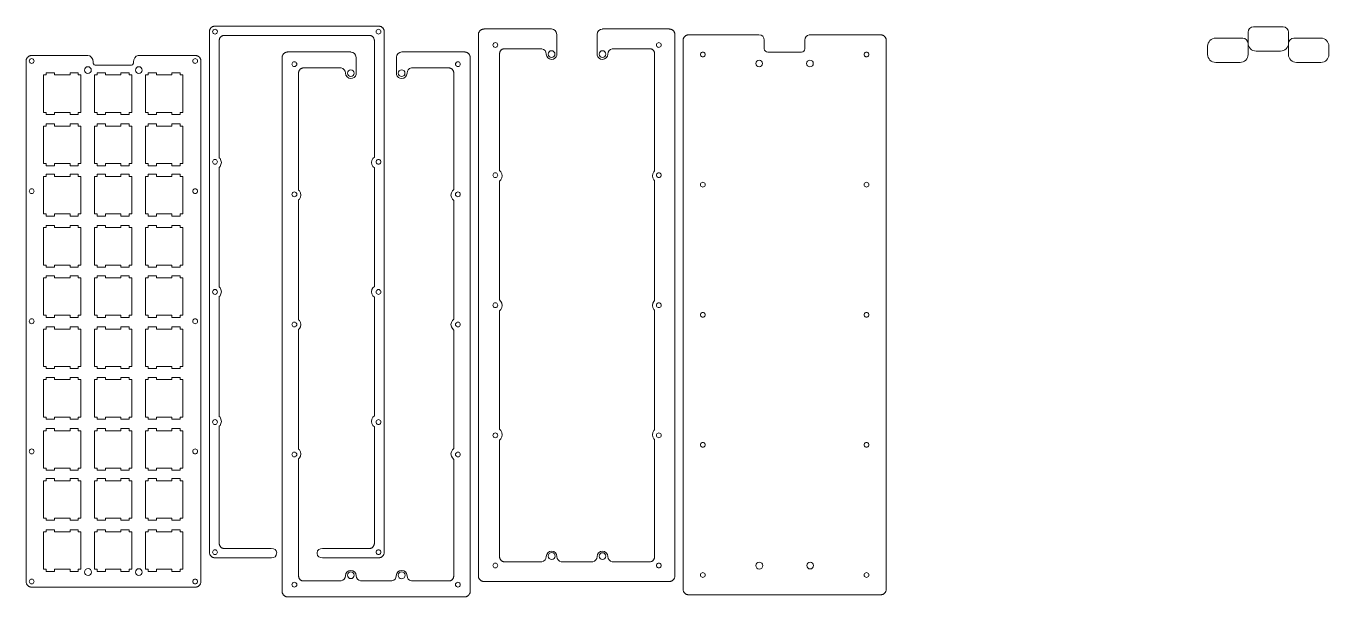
# Model space of a CAD drawing. Header units: inches. Extents: x -431 to 56, y 66 to 279.
import ezdxf

# ---------------------------------------------------------------- set-up
doc = ezdxf.new("R2010")
doc.units = ezdxf.units.IN
doc.header["$MEASUREMENT"] = 0

# ---------------------------------------------------------------- blocks, each defined once
blk = doc.blocks.new('block 2')
at = {"color": 1, "lineweight": 9, "true_color": 0xff0000}
for points in [[(-331.3, 264.82), (-331.17, 264.57), (-330.97, 264.37), (-330.72, 264.24), (-330.45, 264.2), (-330.17, 264.24), (-330.04, 264.31), (-329.92, 264.37), (-329.72, 264.57), (-329.59, 264.82), (-329.55, 265.1), (-329.59, 265.38), (-329.72, 265.63), (-329.92, 265.83), (-330.17, 265.96), (-330.45, 266), (-330.72, 265.96), (-330.97, 265.83), (-331.17, 265.63), (-331.3, 265.38), (-331.35, 265.1), (-331.3, 264.82)], [(-270.15, 264.82), (-270.02, 264.57), (-269.82, 264.37), (-269.57, 264.24), (-269.29, 264.2), (-269.02, 264.24), (-268.77, 264.37), (-268.57, 264.57), (-268.44, 264.82), (-268.4, 265.1), (-268.44, 265.38), (-268.57, 265.63), (-268.77, 265.83), (-269.02, 265.96), (-269.29, 266), (-269.57, 265.96), (-269.82, 265.83), (-269.92, 265.73), (-270.02, 265.63), (-270.15, 265.38), (-270.2, 265.1), (-270.15, 264.82)], [(-331.3, 216.2), (-331.17, 215.95), (-330.97, 215.75), (-330.72, 215.62), (-330.45, 215.57), (-330.17, 215.62), (-329.92, 215.75), (-329.72, 215.95), (-329.59, 216.2), (-329.55, 216.47), (-329.59, 216.75), (-329.72, 217), (-329.92, 217.2), (-330.17, 217.33), (-330.45, 217.37), (-330.72, 217.33), (-330.97, 217.2), (-331.17, 217), (-331.3, 216.75), (-331.35, 216.47), (-331.3, 216.2)], [(-270.15, 216.2), (-270.02, 215.95), (-269.82, 215.75), (-269.57, 215.62), (-269.29, 215.57), (-269.02, 215.62), (-268.77, 215.75), (-268.57, 215.95), (-268.44, 216.2), (-268.4, 216.47), (-268.44, 216.75), (-268.57, 217), (-268.77, 217.2), (-269.02, 217.33), (-269.29, 217.37), (-269.57, 217.33), (-269.82, 217.2), (-270.02, 217), (-270.15, 216.75), (-270.2, 216.47), (-270.15, 216.2)], [(-331.3, 167.57), (-331.17, 167.32), (-330.97, 167.12), (-330.72, 166.99), (-330.45, 166.95), (-330.17, 166.99), (-329.92, 167.12), (-329.72, 167.32), (-329.59, 167.57), (-329.55, 167.85), (-329.59, 168.13), (-329.72, 168.38), (-329.92, 168.58), (-330.17, 168.71), (-330.45, 168.75), (-330.72, 168.71), (-330.97, 168.58), (-331.17, 168.38), (-331.3, 168.13), (-331.35, 167.85), (-331.3, 167.57)], [(-270.15, 167.57), (-270.02, 167.32), (-269.82, 167.12), (-269.57, 166.99), (-269.29, 166.95), (-269.02, 166.99), (-268.77, 167.12), (-268.57, 167.32), (-268.44, 167.57), (-268.4, 167.85), (-268.44, 168.13), (-268.57, 168.38), (-268.77, 168.58), (-269.02, 168.71), (-269.29, 168.75), (-269.57, 168.71), (-269.82, 168.58), (-270.02, 168.38), (-270.15, 168.13), (-270.2, 167.85), (-270.15, 167.57)], [(-331.3, 118.95), (-331.17, 118.7), (-330.97, 118.5), (-330.72, 118.37), (-330.45, 118.32), (-330.17, 118.37), (-329.92, 118.5), (-329.72, 118.7), (-329.59, 118.95), (-329.55, 119.22), (-329.59, 119.5), (-329.72, 119.75), (-329.92, 119.95), (-330.17, 120.08), (-330.45, 120.12), (-330.72, 120.08), (-330.97, 119.95), (-331.17, 119.75), (-331.3, 119.5), (-331.35, 119.22), (-331.3, 118.95)], [(-270.15, 118.95), (-270.02, 118.7), (-269.82, 118.5), (-269.57, 118.37), (-269.29, 118.32), (-269.02, 118.37), (-268.77, 118.5), (-268.57, 118.7), (-268.44, 118.95), (-268.4, 119.22), (-268.44, 119.5), (-268.57, 119.75), (-268.77, 119.95), (-269.02, 120.08), (-269.29, 120.12), (-269.57, 120.08), (-269.82, 119.95), (-270.02, 119.75), (-270.15, 119.5), (-270.2, 119.22), (-270.15, 118.95)], [(-331.35, 70.6), (-331.3, 70.32), (-331.17, 70.07), (-330.97, 69.87), (-330.72, 69.74), (-330.45, 69.7), (-330.17, 69.74), (-329.92, 69.87), (-329.72, 70.07), (-329.67, 70.15), (-329.59, 70.32), (-329.55, 70.56), (-329.55, 70.6), (-329.55, 70.6), (-329.59, 70.88), (-329.72, 71.13), (-329.92, 71.33), (-330.17, 71.45), (-330.45, 71.5), (-330.45, 71.5), (-330.72, 71.45), (-330.97, 71.33), (-331.17, 71.13), (-331.3, 70.88), (-331.35, 70.6), (-331.35, 70.6)], [(-270.2, 70.6), (-270.15, 70.32), (-270.02, 70.07), (-269.82, 69.87), (-269.57, 69.74), (-269.29, 69.7), (-269.02, 69.74), (-268.77, 69.87), (-268.57, 70.07), (-268.57, 70.07), (-268.44, 70.32), (-268.4, 70.6), (-268.44, 70.88), (-268.57, 71.13), (-268.77, 71.33), (-269.02, 71.45), (-269.29, 71.5), (-269.57, 71.45), (-269.82, 71.33), (-270.02, 71.13), (-270.02, 71.13), (-270.15, 70.88), (-270.19, 70.64), (-270.2, 70.6), (-270.2, 70.6)]]:
    blk.add_lwpolyline(points, dxfattribs=at)
at = {"color": 3, "lineweight": 9, "true_color": 0x00ff00}
blk.add_open_spline([(-335.02, 267.62), (-335.02, 267.62), (-335.01, 267.79), (-335.01, 267.79), (-335.01, 267.79), (-334.99, 267.94), (-334.99, 267.94), (-334.99, 267.94), (-334.97, 268.07), (-334.97, 268.07), (-334.97, 268.07), (-334.96, 268.1), (-334.96, 268.1), (-334.96, 268.1), (-334.92, 268.26), (-334.92, 268.26), (-334.92, 268.26), (-334.86, 268.41), (-334.86, 268.41), (-334.86, 268.41), (-334.79, 268.55), (-334.79, 268.55), (-334.79, 268.55), (-334.79, 268.55), (-334.79, 268.55), (-334.79, 268.55), (-334.7, 268.69), (-334.7, 268.69), (-334.7, 268.69), (-334.61, 268.83), (-334.61, 268.83), (-334.61, 268.83), (-334.59, 268.85), (-334.59, 268.85), (-334.59, 268.85), (-334.5, 268.96), (-334.5, 268.96), (-334.5, 268.96), (-334.39, 269.07), (-334.39, 269.07), (-334.39, 269.07), (-334.32, 269.13), (-334.32, 269.13), (-334.32, 269.13), (-334.27, 269.18), (-334.27, 269.18), (-334.27, 269.18), (-334.21, 269.23), (-334.21, 269.23), (-334.21, 269.23), (-334.13, 269.28), (-334.13, 269.28), (-334.13, 269.28), (-333.99, 269.37), (-333.99, 269.37), (-333.99, 269.37), (-333.84, 269.45), (-333.84, 269.45), (-333.84, 269.45), (-333.72, 269.5), (-333.72, 269.5), (-333.72, 269.5), (-333.69, 269.52), (-333.69, 269.52), (-333.69, 269.52), (-333.61, 269.55), (-333.61, 269.55), (-333.61, 269.55), (-333.53, 269.57), (-333.53, 269.57), (-333.53, 269.57), (-333.39, 269.61), (-333.39, 269.61), (-333.39, 269.61), (-333.37, 269.62), (-333.37, 269.62), (-333.37, 269.62), (-333.2, 269.65), (-333.2, 269.65), (-333.2, 269.65), (-333.04, 269.67), (-333.04, 269.67), (-333.04, 269.67), (-332.87, 269.68), (-332.87, 269.68), (-332.87, 269.68), (-309.38, 269.68), (-309.38, 269.68), (-309.38, 269.68), (-309.4, 269.66), (-309.4, 269.66), (-308.3, 269.66), (-307.4, 268.76), (-307.4, 267.66), (-307.4, 267.66), (-307.4, 266.95), (-307.4, 266.95), (-307.4, 266.95), (-307.39, 266.97), (-307.39, 266.97), (-307.39, 266.97), (-307.39, 261.29), (-307.39, 261.29), (-307.6, 260.41), (-308.39, 259.75), (-309.34, 259.75), (-310.44, 259.75), (-311.34, 260.65), (-311.34, 261.74), (-311.34, 262.72), (-312.05, 263.53), (-312.98, 263.7), (-312.98, 263.7), (-327.09, 263.7), (-327.09, 263.7), (-327.09, 263.7), (-327.23, 263.69), (-327.23, 263.69), (-327.23, 263.69), (-327.37, 263.68), (-327.37, 263.68), (-327.37, 263.68), (-327.51, 263.65), (-327.51, 263.65), (-327.51, 263.65), (-327.64, 263.61), (-327.64, 263.61), (-327.64, 263.61), (-327.77, 263.55), (-327.77, 263.55), (-327.77, 263.55), (-327.9, 263.49), (-327.9, 263.49), (-327.9, 263.49), (-328.02, 263.42), (-328.02, 263.42), (-328.02, 263.42), (-328.14, 263.33), (-328.14, 263.33), (-328.14, 263.33), (-328.25, 263.24), (-328.25, 263.24), (-328.25, 263.24), (-328.35, 263.14), (-328.35, 263.14), (-328.35, 263.14), (-328.44, 263.02), (-328.44, 263.02), (-328.44, 263.02), (-328.53, 262.9), (-328.53, 262.9), (-328.53, 262.9), (-328.61, 262.78), (-328.61, 262.78), (-328.61, 262.78), (-328.68, 262.65), (-328.68, 262.65), (-328.68, 262.65), (-328.73, 262.51), (-328.73, 262.51), (-328.73, 262.51), (-328.78, 262.37), (-328.78, 262.37), (-328.78, 262.37), (-328.82, 262.22), (-328.82, 262.22), (-328.82, 262.22), (-328.85, 262.07), (-328.85, 262.07), (-328.85, 262.07), (-328.86, 261.92), (-328.86, 261.92), (-328.86, 261.92), (-328.87, 261.77), (-328.87, 261.77), (-328.87, 261.77), (-328.87, 218.03), (-328.87, 218.03), (-328.87, 218.03), (-328.58, 217.74), (-328.58, 217.74), (-328.58, 217.74), (-328.21, 217.02), (-328.21, 217.02), (-328.21, 217.02), (-328.09, 216.22), (-328.09, 216.22), (-328.09, 216.22), (-328.21, 215.42), (-328.21, 215.42), (-328.21, 215.42), (-328.58, 214.71), (-328.58, 214.71), (-328.58, 214.71), (-328.87, 214.42), (-328.87, 214.42), (-328.87, 214.42), (-328.87, 169.6), (-328.87, 169.6), (-328.87, 169.6), (-328.58, 169.31), (-328.58, 169.31), (-328.58, 169.31), (-328.21, 168.59), (-328.21, 168.59), (-328.21, 168.59), (-328.09, 167.79), (-328.09, 167.79), (-328.09, 167.79), (-328.21, 166.99), (-328.21, 166.99), (-328.21, 166.99), (-328.58, 166.28), (-328.58, 166.28), (-328.58, 166.28), (-328.87, 165.99), (-328.87, 165.99), (-328.87, 165.99), (-328.87, 121.28), (-328.87, 121.28), (-328.87, 121.28), (-328.58, 120.99), (-328.58, 120.99), (-328.58, 120.99), (-328.21, 120.27), (-328.21, 120.27), (-328.21, 120.27), (-328.09, 119.48), (-328.09, 119.48), (-328.09, 119.48), (-328.21, 118.68), (-328.21, 118.68), (-328.21, 118.68), (-328.58, 117.96), (-328.58, 117.96), (-328.58, 117.96), (-328.87, 117.67), (-328.87, 117.67), (-328.87, 117.67), (-328.87, 73.93), (-328.87, 73.93), (-328.87, 73.93), (-328.86, 73.78), (-328.86, 73.78), (-328.86, 73.78), (-328.85, 73.63), (-328.85, 73.63), (-328.85, 73.63), (-328.82, 73.48), (-328.82, 73.48), (-328.82, 73.48), (-328.78, 73.33), (-328.78, 73.33), (-328.78, 73.33), (-328.73, 73.19), (-328.73, 73.19), (-328.73, 73.19), (-328.68, 73.05), (-328.68, 73.05), (-328.68, 73.05), (-328.61, 72.92), (-328.61, 72.92), (-328.61, 72.92), (-328.53, 72.8), (-328.53, 72.8), (-328.53, 72.8), (-328.44, 72.68), (-328.44, 72.68), (-328.44, 72.68), (-328.35, 72.57), (-328.35, 72.57), (-328.35, 72.57), (-328.25, 72.46), (-328.25, 72.46), (-328.25, 72.46), (-328.14, 72.37), (-328.14, 72.37), (-328.14, 72.37), (-328.02, 72.28), (-328.02, 72.28), (-328.02, 72.28), (-327.9, 72.21), (-327.9, 72.21), (-327.9, 72.21), (-327.77, 72.15), (-327.77, 72.15), (-327.77, 72.15), (-327.64, 72.09), (-327.64, 72.09), (-327.64, 72.09), (-327.51, 72.05), (-327.51, 72.05), (-327.51, 72.05), (-327.37, 72.02), (-327.37, 72.02), (-327.37, 72.02), (-327.23, 72.01), (-327.23, 72.01), (-327.23, 72.01), (-327.09, 72), (-327.09, 72), (-327.09, 72), (-312.97, 72), (-312.97, 72), (-312.04, 72.17), (-311.34, 72.98), (-311.34, 73.95), (-311.34, 75.05), (-310.44, 75.94), (-309.34, 75.94), (-308.23, 75.94), (-307.34, 75.05), (-307.34, 73.95), (-307.34, 72.98), (-306.63, 72.17), (-305.7, 72), (-305.7, 72), (-293.97, 72), (-293.97, 72), (-293.04, 72.17), (-292.34, 72.98), (-292.34, 73.95), (-292.34, 75.05), (-291.44, 75.94), (-290.34, 75.94), (-289.23, 75.94), (-288.34, 75.05), (-288.34, 73.95), (-288.34, 72.98), (-287.63, 72.17), (-286.71, 72), (-286.71, 72), (-272.65, 72), (-272.65, 72), (-272.65, 72), (-272.51, 72.01), (-272.51, 72.01), (-272.51, 72.01), (-272.37, 72.02), (-272.37, 72.02), (-272.37, 72.02), (-272.23, 72.05), (-272.23, 72.05), (-272.23, 72.05), (-272.1, 72.09), (-272.1, 72.09), (-272.1, 72.09), (-271.97, 72.15), (-271.97, 72.15), (-271.97, 72.15), (-271.84, 72.21), (-271.84, 72.21), (-271.84, 72.21), (-271.72, 72.28), (-271.72, 72.28), (-271.72, 72.28), (-271.6, 72.37), (-271.6, 72.37), (-271.6, 72.37), (-271.49, 72.46), (-271.49, 72.46), (-271.49, 72.46), (-271.39, 72.57), (-271.39, 72.57), (-271.39, 72.57), (-271.3, 72.68), (-271.3, 72.68), (-271.3, 72.68), (-271.21, 72.8), (-271.21, 72.8), (-271.21, 72.8), (-271.13, 72.92), (-271.13, 72.92), (-271.13, 72.92), (-271.06, 73.05), (-271.06, 73.05), (-271.06, 73.05), (-271.01, 73.19), (-271.01, 73.19), (-271.01, 73.19), (-270.96, 73.33), (-270.96, 73.33), (-270.96, 73.33), (-270.92, 73.48), (-270.92, 73.48), (-270.92, 73.48), (-270.89, 73.63), (-270.89, 73.63), (-270.89, 73.63), (-270.88, 73.78), (-270.88, 73.78), (-270.88, 73.78), (-270.87, 73.93), (-270.87, 73.93), (-270.87, 73.93), (-270.87, 117.44), (-270.87, 117.44), (-270.87, 117.44), (-271.39, 117.96), (-271.39, 117.96), (-271.39, 117.96), (-271.76, 118.68), (-271.76, 118.68), (-271.76, 118.68), (-271.89, 119.48), (-271.89, 119.48), (-271.89, 119.48), (-271.76, 120.27), (-271.76, 120.27), (-271.76, 120.27), (-271.39, 120.99), (-271.39, 120.99), (-271.39, 120.99), (-270.87, 121.51), (-270.87, 121.51), (-270.87, 121.51), (-270.87, 165.76), (-270.87, 165.76), (-270.87, 165.76), (-271.39, 166.28), (-271.39, 166.28), (-271.39, 166.28), (-271.76, 166.99), (-271.76, 166.99), (-271.76, 166.99), (-271.89, 167.79), (-271.89, 167.79), (-271.89, 167.79), (-271.76, 168.59), (-271.76, 168.59), (-271.76, 168.59), (-271.39, 169.31), (-271.39, 169.31), (-271.39, 169.31), (-270.87, 169.82), (-270.87, 169.82), (-270.87, 169.82), (-270.87, 214.19), (-270.87, 214.19), (-270.87, 214.19), (-271.39, 214.71), (-271.39, 214.71), (-271.39, 214.71), (-271.76, 215.42), (-271.76, 215.42), (-271.76, 215.42), (-271.89, 216.22), (-271.89, 216.22), (-271.89, 216.22), (-271.76, 217.02), (-271.76, 217.02), (-271.76, 217.02), (-271.39, 217.74), (-271.39, 217.74), (-271.39, 217.74), (-270.87, 218.25), (-270.87, 218.25), (-270.87, 218.25), (-270.87, 261.77), (-270.87, 261.77), (-270.87, 261.77), (-270.88, 261.92), (-270.88, 261.92), (-270.88, 261.92), (-270.89, 262.07), (-270.89, 262.07), (-270.89, 262.07), (-270.92, 262.22), (-270.92, 262.22), (-270.92, 262.22), (-270.96, 262.37), (-270.96, 262.37), (-270.96, 262.37), (-271.01, 262.51), (-271.01, 262.51), (-271.01, 262.51), (-271.06, 262.65), (-271.06, 262.65), (-271.06, 262.65), (-271.13, 262.78), (-271.13, 262.78), (-271.13, 262.78), (-271.21, 262.9), (-271.21, 262.9), (-271.21, 262.9), (-271.3, 263.02), (-271.3, 263.02), (-271.3, 263.02), (-271.39, 263.14), (-271.39, 263.14), (-271.39, 263.14), (-271.49, 263.24), (-271.49, 263.24), (-271.49, 263.24), (-271.6, 263.33), (-271.6, 263.33), (-271.6, 263.33), (-271.72, 263.42), (-271.72, 263.42), (-271.72, 263.42), (-271.84, 263.49), (-271.84, 263.49), (-271.84, 263.49), (-271.97, 263.55), (-271.97, 263.55), (-271.97, 263.55), (-272.1, 263.61), (-272.1, 263.61), (-272.1, 263.61), (-272.23, 263.65), (-272.23, 263.65), (-272.23, 263.65), (-272.37, 263.68), (-272.37, 263.68), (-272.37, 263.68), (-272.51, 263.69), (-272.51, 263.69), (-272.51, 263.69), (-272.65, 263.7), (-272.65, 263.7), (-272.65, 263.7), (-286.69, 263.7), (-286.69, 263.7), (-287.63, 263.53), (-288.34, 262.72), (-288.34, 261.74), (-288.34, 260.65), (-289.23, 259.75), (-290.34, 259.75), (-291.25, 259.75), (-292.02, 260.37), (-292.26, 261.2), (-292.26, 261.2), (-292.26, 266.96), (-292.26, 266.96), (-292.26, 266.96), (-292.26, 267.68), (-292.26, 267.68), (-292.26, 268.78), (-291.36, 269.68), (-290.26, 269.68), (-290.26, 269.68), (-266.87, 269.68), (-266.87, 269.68), (-266.87, 269.68), (-266.7, 269.67), (-266.7, 269.67), (-266.7, 269.67), (-266.54, 269.65), (-266.54, 269.65), (-266.54, 269.65), (-266.37, 269.62), (-266.37, 269.62), (-266.37, 269.62), (-266.35, 269.61), (-266.35, 269.61), (-266.35, 269.61), (-266.21, 269.57), (-266.21, 269.57), (-266.21, 269.57), (-266.14, 269.55), (-266.14, 269.55), (-266.14, 269.55), (-266.05, 269.52), (-266.05, 269.52), (-266.05, 269.52), (-266.02, 269.5), (-266.02, 269.5), (-266.02, 269.5), (-265.9, 269.45), (-265.9, 269.45), (-265.9, 269.45), (-265.75, 269.37), (-265.75, 269.37), (-265.75, 269.37), (-265.61, 269.28), (-265.61, 269.28), (-265.61, 269.28), (-265.48, 269.18), (-265.48, 269.18), (-265.48, 269.18), (-265.35, 269.07), (-265.35, 269.07), (-265.35, 269.07), (-265.24, 268.96), (-265.24, 268.96), (-265.24, 268.96), (-265.13, 268.83), (-265.13, 268.83), (-265.13, 268.83), (-265.13, 268.83), (-265.13, 268.83), (-265.13, 268.83), (-265.1, 268.79), (-265.1, 268.79), (-265.1, 268.79), (-265.04, 268.69), (-265.04, 268.69), (-265.04, 268.69), (-264.99, 268.61), (-264.99, 268.61), (-264.99, 268.61), (-264.95, 268.55), (-264.95, 268.55), (-264.95, 268.55), (-264.95, 268.55), (-264.95, 268.55), (-264.95, 268.55), (-264.88, 268.41), (-264.88, 268.41), (-264.88, 268.41), (-264.82, 268.26), (-264.82, 268.26), (-264.82, 268.26), (-264.78, 268.11), (-264.78, 268.11), (-264.78, 268.11), (-264.78, 268.1), (-264.78, 268.1), (-264.78, 268.1), (-264.78, 268.09), (-264.78, 268.09), (-264.78, 268.09), (-264.75, 267.94), (-264.75, 267.94), (-264.75, 267.94), (-264.73, 267.79), (-264.73, 267.79), (-264.73, 267.79), (-264.72, 267.62), (-264.72, 267.62), (-264.72, 267.62), (-264.72, 167.85), (-264.72, 167.85), (-264.72, 167.85), (-264.72, 68.07), (-264.72, 68.07), (-264.72, 68.07), (-264.73, 67.91), (-264.73, 67.91), (-264.73, 67.91), (-264.75, 67.75), (-264.75, 67.75), (-264.75, 67.75), (-264.78, 67.61), (-264.78, 67.61), (-264.78, 67.61), (-264.78, 67.6), (-264.78, 67.6), (-264.78, 67.6), (-264.78, 67.59), (-264.78, 67.59), (-264.78, 67.59), (-264.82, 67.44), (-264.82, 67.44), (-264.82, 67.44), (-264.88, 67.29), (-264.88, 67.29), (-264.88, 67.29), (-264.95, 67.15), (-264.95, 67.15), (-264.95, 67.15), (-264.95, 67.14), (-264.95, 67.14), (-264.95, 67.14), (-264.99, 67.09), (-264.99, 67.09), (-264.99, 67.09), (-265.04, 67), (-265.04, 67), (-265.04, 67), (-265.1, 66.91), (-265.1, 66.91), (-265.1, 66.91), (-265.13, 66.87), (-265.13, 66.87), (-265.13, 66.87), (-265.13, 66.87), (-265.13, 66.87), (-265.13, 66.87), (-265.24, 66.74), (-265.24, 66.74), (-265.24, 66.74), (-265.35, 66.62), (-265.35, 66.62), (-265.35, 66.62), (-265.48, 66.51), (-265.48, 66.51), (-265.48, 66.51), (-265.61, 66.41), (-265.61, 66.41), (-265.61, 66.41), (-265.75, 66.33), (-265.75, 66.33), (-265.75, 66.33), (-265.9, 66.25), (-265.9, 66.25), (-265.9, 66.25), (-266.02, 66.19), (-266.02, 66.19), (-266.02, 66.19), (-266.05, 66.18), (-266.05, 66.18), (-266.05, 66.18), (-266.14, 66.15), (-266.14, 66.15), (-266.14, 66.15), (-266.21, 66.12), (-266.21, 66.12), (-266.21, 66.12), (-266.35, 66.09), (-266.35, 66.09), (-266.35, 66.09), (-266.37, 66.08), (-266.37, 66.08), (-266.37, 66.08), (-266.54, 66.05), (-266.54, 66.05), (-266.54, 66.05), (-266.7, 66.03), (-266.7, 66.03), (-266.7, 66.03), (-266.87, 66.02), (-266.87, 66.02), (-266.87, 66.02), (-332.87, 66.02), (-332.87, 66.02), (-332.87, 66.02), (-333.04, 66.03), (-333.04, 66.03), (-333.04, 66.03), (-333.2, 66.05), (-333.2, 66.05), (-333.2, 66.05), (-333.37, 66.08), (-333.37, 66.08), (-333.37, 66.08), (-333.39, 66.09), (-333.39, 66.09), (-333.39, 66.09), (-333.53, 66.12), (-333.53, 66.12), (-333.53, 66.12), (-333.61, 66.15), (-333.61, 66.15), (-333.61, 66.15), (-333.69, 66.18), (-333.69, 66.18), (-333.69, 66.18), (-333.72, 66.19), (-333.72, 66.19), (-333.72, 66.19), (-333.84, 66.25), (-333.84, 66.25), (-333.84, 66.25), (-333.99, 66.33), (-333.99, 66.33), (-333.99, 66.33), (-334.13, 66.41), (-334.13, 66.41), (-334.13, 66.41), (-334.21, 66.47), (-334.21, 66.47), (-334.21, 66.47), (-334.27, 66.51), (-334.27, 66.51), (-334.27, 66.51), (-334.32, 66.57), (-334.32, 66.57), (-334.32, 66.57), (-334.39, 66.62), (-334.39, 66.62), (-334.39, 66.62), (-334.5, 66.74), (-334.5, 66.74), (-334.5, 66.74), (-334.59, 66.85), (-334.59, 66.85), (-334.59, 66.85), (-334.61, 66.87), (-334.61, 66.87), (-334.61, 66.87), (-334.7, 67), (-334.7, 67), (-334.7, 67), (-334.79, 67.14), (-334.79, 67.14), (-334.79, 67.14), (-334.79, 67.15), (-334.79, 67.15), (-334.79, 67.15), (-334.86, 67.29), (-334.86, 67.29), (-334.86, 67.29), (-334.92, 67.44), (-334.92, 67.44), (-334.92, 67.44), (-334.96, 67.6), (-334.96, 67.6), (-334.96, 67.6), (-334.97, 67.63), (-334.97, 67.63), (-334.97, 67.63), (-334.99, 67.75), (-334.99, 67.75), (-334.99, 67.75), (-335.01, 67.91), (-335.01, 67.91), (-335.01, 67.91), (-335.02, 68.07), (-335.02, 68.07), (-335.02, 68.07), (-335.02, 167.85), (-335.02, 167.85), (-335.02, 167.85), (-335.02, 267.62), (-335.02, 267.62)], degree=3, knots=[0, 0, 0, 0, 1, 1, 1, 2, 2, 2, 3, 3, 3, 4, 4, 4, 5, 5, 5, 6, 6, 6, 7, 7, 7, 8, 8, 8, 9, 9, 9, 10, 10, 10, 11, 11, 11, 12, 12, 12, 13, 13, 13, 14, 14, 14, 15, 15, 15, 16, 16, 16, 17, 17, 17, 18, 18, 18, 19, 19, 19, 20, 20, 20, 21, 21, 21, 22, 22, 22, 23, 23, 23, 24, 24, 24, 25, 25, 25, 26, 26, 26, 27, 27, 27, 28, 28, 28, 29, 29, 29, 30, 30, 30, 31, 31, 31, 32, 32, 32, 33, 33, 33, 34, 34, 34, 35, 35, 35, 36, 36, 36, 37, 37, 37, 38, 38, 38, 39, 39, 39, 40, 40, 40, 41, 41, 41, 42, 42, 42, 43, 43, 43, 44, 44, 44, 45, 45, 45, 46, 46, 46, 47, 47, 47, 48, 48, 48, 49, 49, 49, 50, 50, 50, 51, 51, 51, 52, 52, 52, 53, 53, 53, 54, 54, 54, 55, 55, 55, 56, 56, 56, 57, 57, 57, 58, 58, 58, 59, 59, 59, 60, 60, 60, 61, 61, 61, 62, 62, 62, 63, 63, 63, 64, 64, 64, 65, 65, 65, 66, 66, 66, 67, 67, 67, 68, 68, 68, 69, 69, 69, 70, 70, 70, 71, 71, 71, 72, 72, 72, 73, 73, 73, 74, 74, 74, 75, 75, 75, 76, 76, 76, 77, 77, 77, 78, 78, 78, 79, 79, 79, 80, 80, 80, 81, 81, 81, 82, 82, 82, 83, 83, 83, 84, 84, 84, 85, 85, 85, 86, 86, 86, 87, 87, 87, 88, 88, 88, 89, 89, 89, 90, 90, 90, 91, 91, 91, 92, 92, 92, 93, 93, 93, 94, 94, 94, 95, 95, 95, 96, 96, 96, 97, 97, 97, 98, 98, 98, 99, 99, 99, 100, 100, 100, 101, 101, 101, 102, 102, 102, 103, 103, 103, 104, 104, 104, 105, 105, 105, 106, 106, 106, 107, 107, 107, 108, 108, 108, 109, 109, 109, 110, 110, 110, 111, 111, 111, 112, 112, 112, 113, 113, 113, 114, 114, 114, 115, 115, 115, 116, 116, 116, 117, 117, 117, 118, 118, 118, 119, 119, 119, 120, 120, 120, 121, 121, 121, 122, 122, 122, 123, 123, 123, 124, 124, 124, 125, 125, 125, 126, 126, 126, 127, 127, 127, 128, 128, 128, 129, 129, 129, 130, 130, 130, 131, 131, 131, 132, 132, 132, 133, 133, 133, 134, 134, 134, 135, 135, 135, 136, 136, 136, 137, 137, 137, 138, 138, 138, 139, 139, 139, 140, 140, 140, 141, 141, 141, 142, 142, 142, 143, 143, 143, 144, 144, 144, 145, 145, 145, 146, 146, 146, 147, 147, 147, 148, 148, 148, 149, 149, 149, 150, 150, 150, 151, 151, 151, 152, 152, 152, 153, 153, 153, 154, 154, 154, 155, 155, 155, 156, 156, 156, 157, 157, 157, 158, 158, 158, 159, 159, 159, 160, 160, 160, 161, 161, 161, 162, 162, 162, 163, 163, 163, 164, 164, 164, 165, 165, 165, 166, 166, 166, 167, 167, 167, 168, 168, 168, 169, 169, 169, 170, 170, 170, 171, 171, 171, 172, 172, 172, 173, 173, 173, 174, 174, 174, 175, 175, 175, 176, 176, 176, 177, 177, 177, 178, 178, 178, 179, 179, 179, 180, 180, 180, 181, 181, 181, 182, 182, 182, 183, 183, 183, 184, 184, 184, 185, 185, 185, 186, 186, 186, 187, 187, 187, 188, 188, 188, 189, 189, 189, 190, 190, 190, 191, 191, 191, 192, 192, 192, 193, 193, 193, 194, 194, 194, 195, 195, 195, 196, 196, 196, 197, 197, 197, 198, 198, 198, 199, 199, 199, 200, 200, 200, 201, 201, 201, 202, 202, 202, 203, 203, 203, 204, 204, 204, 205, 205, 205, 206, 206, 206, 207, 207, 207, 208, 208, 208, 209, 209, 209, 210, 210, 210, 211, 211, 211, 212, 212, 212, 213, 213, 213, 214, 214, 214, 215, 215, 215, 216, 216, 216, 217, 217, 217, 218, 218, 218, 219, 219, 219, 220, 220, 220, 221, 221, 221, 222, 222, 222, 223, 223, 223, 224, 224, 224, 225, 225, 225, 226, 226, 226, 227, 227, 227, 228, 228, 228, 229, 229, 229, 230, 230, 230, 231, 231, 231, 232, 232, 232, 233, 233, 233, 234, 234, 234, 235, 235, 235, 236, 236, 236, 237, 237, 237, 238, 238, 238, 239, 239, 239, 240, 240, 240, 241, 241, 241, 242, 242, 242, 243, 243, 243, 244, 244, 244, 245, 245, 245, 246, 246, 246, 247, 247, 247, 248, 248, 248, 249, 249, 249, 250, 250, 250, 251, 251, 251, 252, 252, 252, 253, 253, 253, 254, 254, 254, 255, 255, 255, 256, 256, 256, 257, 257, 257, 258, 258, 258, 259, 259, 259, 260, 260, 260, 261, 261, 261, 262, 262, 262, 263, 263, 263, 264, 264, 264, 265, 265, 265, 266, 266, 266, 267, 267, 267, 268, 268, 268, 269, 269, 269, 270, 270, 270, 271, 271, 271, 272, 272, 272, 272], dxfattribs=at)
at = {"color": 1, "lineweight": 9, "true_color": 0xff0000}
for points in [[(-309.34, 260.48), (-308.65, 260.48), (-308.09, 261.04), (-308.09, 261.73), (-308.09, 262.42), (-308.65, 262.98), (-309.34, 262.98), (-310.03, 262.98), (-310.59, 262.42), (-310.59, 261.73), (-310.59, 261.04), (-310.03, 260.48), (-309.34, 260.48)], [(-290.34, 262.98), (-291.03, 262.98), (-291.59, 262.42), (-291.59, 261.73), (-291.59, 261.04), (-291.03, 260.48), (-290.34, 260.48), (-289.65, 260.48), (-289.09, 261.04), (-289.09, 261.73), (-289.09, 262.42), (-289.65, 262.98), (-290.34, 262.98)], [(-309.37, 72.87), (-308.68, 72.87), (-308.12, 73.43), (-308.12, 74.12), (-308.12, 74.81), (-308.68, 75.37), (-309.37, 75.37), (-310.06, 75.37), (-310.62, 74.81), (-310.62, 74.12), (-310.62, 73.43), (-310.06, 72.87), (-309.37, 72.87)], [(-290.37, 72.82), (-289.65, 72.82), (-289.07, 73.41), (-289.07, 74.12), (-289.07, 74.84), (-289.65, 75.42), (-290.37, 75.42), (-291.09, 75.42), (-291.67, 74.84), (-291.67, 74.12), (-291.67, 73.41), (-291.09, 72.82), (-290.37, 72.82)]]:
    blk.add_open_spline(points, degree=3, knots=[0, 0, 0, 0, 1, 1, 1, 2, 2, 2, 3, 3, 3, 4, 4, 4, 4], dxfattribs=at)
blk = doc.blocks.new('block 3')
at = {"color": 1, "lineweight": 9, "true_color": 0xff0000}
for points in [[(-176.85, 268.43), (-176.98, 268.18), (-177.18, 267.98), (-177.43, 267.85), (-177.71, 267.81), (-177.99, 267.85), (-178.24, 267.98), (-178.44, 268.18), (-178.56, 268.43), (-178.61, 268.71), (-178.56, 268.99), (-178.44, 269.24), (-178.24, 269.44), (-177.99, 269.57), (-177.71, 269.61), (-177.43, 269.57), (-177.18, 269.44), (-177.08, 269.34), (-176.98, 269.24), (-176.85, 268.99), (-176.81, 268.71), (-176.85, 268.43)], [(-115.7, 268.43), (-115.83, 268.18), (-116.03, 267.98), (-116.28, 267.85), (-116.56, 267.81), (-116.84, 267.85), (-116.96, 267.92), (-117.09, 267.98), (-117.29, 268.18), (-117.41, 268.43), (-117.46, 268.71), (-117.41, 268.99), (-117.29, 269.24), (-117.09, 269.44), (-116.84, 269.57), (-116.56, 269.61), (-116.28, 269.57), (-116.03, 269.44), (-115.83, 269.24), (-115.7, 268.99), (-115.66, 268.71), (-115.7, 268.43)], [(-176.85, 219.81), (-176.98, 219.56), (-177.18, 219.36), (-177.43, 219.23), (-177.71, 219.18), (-177.99, 219.23), (-178.24, 219.36), (-178.44, 219.56), (-178.56, 219.81), (-178.61, 220.08), (-178.56, 220.36), (-178.44, 220.61), (-178.24, 220.81), (-177.99, 220.94), (-177.71, 220.98), (-177.43, 220.94), (-177.18, 220.81), (-176.98, 220.61), (-176.85, 220.36), (-176.81, 220.08), (-176.85, 219.81)], [(-115.7, 219.81), (-115.83, 219.56), (-116.03, 219.36), (-116.28, 219.23), (-116.56, 219.18), (-116.84, 219.23), (-117.09, 219.36), (-117.29, 219.56), (-117.41, 219.81), (-117.46, 220.08), (-117.41, 220.36), (-117.29, 220.61), (-117.09, 220.81), (-116.84, 220.94), (-116.56, 220.98), (-116.28, 220.94), (-116.03, 220.81), (-115.83, 220.61), (-115.7, 220.36), (-115.66, 220.08), (-115.7, 219.81)], [(-176.85, 171.18), (-176.98, 170.93), (-177.18, 170.73), (-177.43, 170.6), (-177.71, 170.56), (-177.99, 170.6), (-178.24, 170.73), (-178.44, 170.93), (-178.56, 171.18), (-178.61, 171.46), (-178.56, 171.74), (-178.44, 171.99), (-178.24, 172.19), (-177.99, 172.32), (-177.71, 172.36), (-177.43, 172.32), (-177.18, 172.19), (-176.98, 171.99), (-176.85, 171.74), (-176.81, 171.46), (-176.85, 171.18)], [(-115.7, 171.18), (-115.83, 170.93), (-116.03, 170.73), (-116.28, 170.6), (-116.56, 170.56), (-116.84, 170.6), (-117.09, 170.73), (-117.29, 170.93), (-117.41, 171.18), (-117.46, 171.46), (-117.41, 171.74), (-117.29, 171.99), (-117.09, 172.19), (-116.84, 172.32), (-116.56, 172.36), (-116.28, 172.32), (-116.03, 172.19), (-115.83, 171.99), (-115.7, 171.74), (-115.66, 171.46), (-115.7, 171.18)], [(-176.85, 122.56), (-176.98, 122.31), (-177.18, 122.11), (-177.43, 121.98), (-177.71, 121.93), (-177.99, 121.98), (-178.24, 122.11), (-178.44, 122.31), (-178.56, 122.56), (-178.61, 122.83), (-178.56, 123.11), (-178.44, 123.36), (-178.24, 123.56), (-177.99, 123.69), (-177.71, 123.73), (-177.43, 123.69), (-177.18, 123.56), (-176.98, 123.36), (-176.85, 123.11), (-176.81, 122.83), (-176.85, 122.56)], [(-115.7, 122.56), (-115.83, 122.31), (-116.03, 122.11), (-116.28, 121.98), (-116.56, 121.93), (-116.84, 121.98), (-117.09, 122.11), (-117.29, 122.31), (-117.41, 122.56), (-117.46, 122.83), (-117.41, 123.11), (-117.29, 123.36), (-117.09, 123.56), (-116.84, 123.69), (-116.56, 123.73), (-116.28, 123.69), (-116.03, 123.56), (-115.83, 123.36), (-115.7, 123.11), (-115.66, 122.83), (-115.7, 122.56)], [(-176.81, 74.21), (-176.85, 73.93), (-176.98, 73.68), (-177.18, 73.48), (-177.43, 73.35), (-177.71, 73.31), (-177.99, 73.35), (-178.24, 73.48), (-178.44, 73.68), (-178.44, 73.68), (-178.56, 73.93), (-178.61, 74.21), (-178.56, 74.49), (-178.44, 74.74), (-178.24, 74.94), (-177.99, 75.06), (-177.71, 75.11), (-177.43, 75.06), (-177.18, 74.94), (-176.98, 74.74), (-176.98, 74.74), (-176.85, 74.49), (-176.81, 74.25), (-176.81, 74.21), (-176.81, 74.21)], [(-115.66, 74.21), (-115.7, 73.93), (-115.83, 73.68), (-116.03, 73.48), (-116.28, 73.35), (-116.56, 73.31), (-116.84, 73.35), (-117.09, 73.48), (-117.29, 73.68), (-117.33, 73.76), (-117.41, 73.93), (-117.45, 74.17), (-117.46, 74.21), (-117.46, 74.21), (-117.41, 74.49), (-117.29, 74.74), (-117.09, 74.94), (-116.84, 75.06), (-116.56, 75.11), (-116.56, 75.11), (-116.28, 75.06), (-116.03, 74.94), (-115.83, 74.74), (-115.7, 74.49), (-115.66, 74.21), (-115.66, 74.21)]]:
    blk.add_lwpolyline(points, dxfattribs=at)
at = {"color": 3, "lineweight": 9, "true_color": 0x00ff00}
blk.add_open_spline([(-109.16, 274.06), (-109.16, 274.06), (-109.17, 274.22), (-109.17, 274.22), (-109.17, 274.22), (-109.19, 274.38), (-109.19, 274.38), (-109.19, 274.38), (-109.21, 274.5), (-109.21, 274.5), (-109.21, 274.5), (-109.22, 274.54), (-109.22, 274.54), (-109.22, 274.54), (-109.26, 274.69), (-109.26, 274.69), (-109.26, 274.69), (-109.32, 274.84), (-109.32, 274.84), (-109.32, 274.84), (-109.39, 274.98), (-109.39, 274.98), (-109.39, 274.98), (-109.39, 274.99), (-109.39, 274.99), (-109.39, 274.99), (-109.48, 275.13), (-109.48, 275.13), (-109.48, 275.13), (-109.57, 275.26), (-109.57, 275.26), (-109.57, 275.26), (-109.59, 275.28), (-109.59, 275.28), (-109.59, 275.28), (-109.68, 275.39), (-109.68, 275.39), (-109.68, 275.39), (-109.79, 275.51), (-109.79, 275.51), (-109.79, 275.51), (-109.86, 275.57), (-109.86, 275.57), (-109.86, 275.57), (-109.91, 275.62), (-109.91, 275.62), (-109.91, 275.62), (-109.97, 275.66), (-109.97, 275.66), (-109.97, 275.66), (-110.05, 275.72), (-110.05, 275.72), (-110.05, 275.72), (-110.19, 275.81), (-110.19, 275.81), (-110.19, 275.81), (-110.34, 275.88), (-110.34, 275.88), (-110.34, 275.88), (-110.46, 275.94), (-110.46, 275.94), (-110.46, 275.94), (-110.49, 275.95), (-110.49, 275.95), (-110.49, 275.95), (-110.57, 275.98), (-110.57, 275.98), (-110.57, 275.98), (-110.65, 276.01), (-110.65, 276.01), (-110.65, 276.01), (-110.79, 276.04), (-110.79, 276.04), (-110.79, 276.04), (-110.81, 276.05), (-110.81, 276.05), (-110.81, 276.05), (-110.98, 276.08), (-110.98, 276.08), (-110.98, 276.08), (-111.14, 276.1), (-111.14, 276.1), (-111.14, 276.1), (-111.31, 276.11), (-111.31, 276.11), (-111.31, 276.11), (-137.62, 276.11), (-137.62, 276.11), (-137.62, 276.11), (-137.6, 276.1), (-137.6, 276.1), (-137.71, 276.1), (-137.81, 276.09), (-137.92, 276.07), (-138.87, 275.92), (-139.6, 275.09), (-139.6, 274.1), (-139.6, 274.1), (-139.6, 273.38), (-139.6, 273.38), (-139.6, 273.38), (-139.61, 273.38), (-139.61, 273.38), (-139.61, 273.38), (-139.61, 270.88), (-139.61, 270.88), (-139.61, 270.17), (-140.19, 269.59), (-140.9, 269.59), (-140.9, 269.59), (-153.45, 269.59), (-153.45, 269.59), (-154.16, 269.59), (-154.74, 270.17), (-154.74, 270.88), (-154.74, 270.88), (-154.74, 273.39), (-154.74, 273.39), (-154.74, 273.39), (-154.74, 274.11), (-154.74, 274.11), (-154.74, 275.21), (-155.64, 276.11), (-156.74, 276.11), (-156.74, 276.11), (-182.95, 276.11), (-182.95, 276.11), (-182.95, 276.11), (-183.12, 276.1), (-183.12, 276.1), (-183.12, 276.1), (-183.29, 276.08), (-183.29, 276.08), (-183.29, 276.08), (-183.45, 276.05), (-183.45, 276.05), (-183.45, 276.05), (-183.47, 276.04), (-183.47, 276.04), (-183.47, 276.04), (-183.62, 276.01), (-183.62, 276.01), (-183.62, 276.01), (-183.69, 275.98), (-183.69, 275.98), (-183.69, 275.98), (-183.77, 275.95), (-183.77, 275.95), (-183.77, 275.95), (-183.81, 275.94), (-183.81, 275.94), (-183.81, 275.94), (-183.93, 275.88), (-183.93, 275.88), (-183.93, 275.88), (-184.08, 275.81), (-184.08, 275.81), (-184.08, 275.81), (-184.22, 275.72), (-184.22, 275.72), (-184.22, 275.72), (-184.35, 275.62), (-184.35, 275.62), (-184.35, 275.62), (-184.47, 275.51), (-184.47, 275.51), (-184.47, 275.51), (-184.59, 275.39), (-184.59, 275.39), (-184.59, 275.39), (-184.69, 275.26), (-184.69, 275.26), (-184.69, 275.26), (-184.69, 275.26), (-184.69, 275.26), (-184.69, 275.26), (-184.72, 275.22), (-184.72, 275.22), (-184.72, 275.22), (-184.79, 275.13), (-184.79, 275.13), (-184.79, 275.13), (-184.84, 275.05), (-184.84, 275.05), (-184.84, 275.05), (-184.87, 274.99), (-184.87, 274.99), (-184.87, 274.99), (-184.87, 274.98), (-184.87, 274.98), (-184.87, 274.98), (-184.94, 274.84), (-184.94, 274.84), (-184.94, 274.84), (-185, 274.69), (-185, 274.69), (-185, 274.69), (-185.04, 274.54), (-185.04, 274.54), (-185.04, 274.54), (-185.04, 274.54), (-185.04, 274.54), (-185.04, 274.54), (-185.05, 274.52), (-185.05, 274.52), (-185.05, 274.52), (-185.08, 274.38), (-185.08, 274.38), (-185.08, 274.38), (-185.1, 274.22), (-185.1, 274.22), (-185.1, 274.22), (-185.11, 274.06), (-185.11, 274.06), (-185.11, 274.06), (-185.1, 171.46), (-185.1, 171.46), (-185.1, 171.46), (-185.11, 68.86), (-185.11, 68.86), (-185.11, 68.86), (-185.1, 68.7), (-185.1, 68.7), (-185.1, 68.7), (-185.08, 68.54), (-185.08, 68.54), (-185.08, 68.54), (-185.05, 68.39), (-185.05, 68.39), (-185.05, 68.39), (-185.04, 68.38), (-185.04, 68.38), (-185.04, 68.38), (-185.04, 68.37), (-185.04, 68.37), (-185.04, 68.37), (-185, 68.23), (-185, 68.23), (-185, 68.23), (-184.94, 68.08), (-184.94, 68.08), (-184.94, 68.08), (-184.87, 67.94), (-184.87, 67.94), (-184.87, 67.94), (-184.87, 67.93), (-184.87, 67.93), (-184.87, 67.93), (-184.84, 67.87), (-184.84, 67.87), (-184.84, 67.87), (-184.79, 67.79), (-184.79, 67.79), (-184.79, 67.79), (-184.72, 67.7), (-184.72, 67.7), (-184.72, 67.7), (-184.69, 67.66), (-184.69, 67.66), (-184.69, 67.66), (-184.69, 67.66), (-184.69, 67.66), (-184.69, 67.66), (-184.59, 67.53), (-184.59, 67.53), (-184.59, 67.53), (-184.47, 67.41), (-184.47, 67.41), (-184.47, 67.41), (-184.35, 67.3), (-184.35, 67.3), (-184.35, 67.3), (-184.22, 67.2), (-184.22, 67.2), (-184.22, 67.2), (-184.08, 67.11), (-184.08, 67.11), (-184.08, 67.11), (-183.93, 67.03), (-183.93, 67.03), (-183.93, 67.03), (-183.81, 66.98), (-183.81, 66.98), (-183.81, 66.98), (-183.77, 66.97), (-183.77, 66.97), (-183.77, 66.97), (-183.69, 66.94), (-183.69, 66.94), (-183.69, 66.94), (-183.62, 66.91), (-183.62, 66.91), (-183.62, 66.91), (-183.47, 66.87), (-183.47, 66.87), (-183.47, 66.87), (-183.45, 66.87), (-183.45, 66.87), (-183.45, 66.87), (-183.29, 66.84), (-183.29, 66.84), (-183.29, 66.84), (-183.12, 66.82), (-183.12, 66.82), (-183.12, 66.82), (-182.95, 66.81), (-182.95, 66.81), (-182.95, 66.81), (-111.31, 66.81), (-111.31, 66.81), (-111.31, 66.81), (-111.14, 66.82), (-111.14, 66.82), (-111.14, 66.82), (-110.98, 66.84), (-110.98, 66.84), (-110.98, 66.84), (-110.81, 66.87), (-110.81, 66.87), (-110.81, 66.87), (-110.79, 66.87), (-110.79, 66.87), (-110.79, 66.87), (-110.65, 66.91), (-110.65, 66.91), (-110.65, 66.91), (-110.57, 66.94), (-110.57, 66.94), (-110.57, 66.94), (-110.49, 66.97), (-110.49, 66.97), (-110.49, 66.97), (-110.46, 66.98), (-110.46, 66.98), (-110.46, 66.98), (-110.34, 67.03), (-110.34, 67.03), (-110.34, 67.03), (-110.19, 67.11), (-110.19, 67.11), (-110.19, 67.11), (-110.05, 67.2), (-110.05, 67.2), (-110.05, 67.2), (-109.97, 67.26), (-109.97, 67.26), (-109.97, 67.26), (-109.91, 67.3), (-109.91, 67.3), (-109.91, 67.3), (-109.86, 67.35), (-109.86, 67.35), (-109.86, 67.35), (-109.79, 67.41), (-109.79, 67.41), (-109.79, 67.41), (-109.68, 67.53), (-109.68, 67.53), (-109.68, 67.53), (-109.59, 67.64), (-109.59, 67.64), (-109.59, 67.64), (-109.57, 67.66), (-109.57, 67.66), (-109.57, 67.66), (-109.48, 67.79), (-109.48, 67.79), (-109.48, 67.79), (-109.39, 67.93), (-109.39, 67.93), (-109.39, 67.93), (-109.39, 67.93), (-109.39, 67.93), (-109.39, 67.93), (-109.32, 68.08), (-109.32, 68.08), (-109.32, 68.08), (-109.26, 68.23), (-109.26, 68.23), (-109.26, 68.23), (-109.22, 68.38), (-109.22, 68.38), (-109.22, 68.38), (-109.21, 68.42), (-109.21, 68.42), (-109.21, 68.42), (-109.19, 68.54), (-109.19, 68.54), (-109.19, 68.54), (-109.17, 68.7), (-109.17, 68.7), (-109.17, 68.7), (-109.16, 68.86), (-109.16, 68.86), (-109.16, 68.86), (-109.16, 171.46), (-109.16, 171.46), (-109.16, 171.46), (-109.16, 274.06), (-109.16, 274.06)], degree=3, knots=[0, 0, 0, 0, 1, 1, 1, 2, 2, 2, 3, 3, 3, 4, 4, 4, 5, 5, 5, 6, 6, 6, 7, 7, 7, 8, 8, 8, 9, 9, 9, 10, 10, 10, 11, 11, 11, 12, 12, 12, 13, 13, 13, 14, 14, 14, 15, 15, 15, 16, 16, 16, 17, 17, 17, 18, 18, 18, 19, 19, 19, 20, 20, 20, 21, 21, 21, 22, 22, 22, 23, 23, 23, 24, 24, 24, 25, 25, 25, 26, 26, 26, 27, 27, 27, 28, 28, 28, 29, 29, 29, 30, 30, 30, 31, 31, 31, 32, 32, 32, 33, 33, 33, 34, 34, 34, 35, 35, 35, 36, 36, 36, 37, 37, 37, 38, 38, 38, 39, 39, 39, 40, 40, 40, 41, 41, 41, 42, 42, 42, 43, 43, 43, 44, 44, 44, 45, 45, 45, 46, 46, 46, 47, 47, 47, 48, 48, 48, 49, 49, 49, 50, 50, 50, 51, 51, 51, 52, 52, 52, 53, 53, 53, 54, 54, 54, 55, 55, 55, 56, 56, 56, 57, 57, 57, 58, 58, 58, 59, 59, 59, 60, 60, 60, 61, 61, 61, 62, 62, 62, 63, 63, 63, 64, 64, 64, 65, 65, 65, 66, 66, 66, 67, 67, 67, 68, 68, 68, 69, 69, 69, 70, 70, 70, 71, 71, 71, 72, 72, 72, 73, 73, 73, 74, 74, 74, 75, 75, 75, 76, 76, 76, 77, 77, 77, 78, 78, 78, 79, 79, 79, 80, 80, 80, 81, 81, 81, 82, 82, 82, 83, 83, 83, 84, 84, 84, 85, 85, 85, 86, 86, 86, 87, 87, 87, 88, 88, 88, 89, 89, 89, 90, 90, 90, 91, 91, 91, 92, 92, 92, 93, 93, 93, 94, 94, 94, 95, 95, 95, 96, 96, 96, 97, 97, 97, 98, 98, 98, 99, 99, 99, 100, 100, 100, 101, 101, 101, 102, 102, 102, 103, 103, 103, 104, 104, 104, 105, 105, 105, 106, 106, 106, 107, 107, 107, 108, 108, 108, 109, 109, 109, 110, 110, 110, 111, 111, 111, 112, 112, 112, 113, 113, 113, 114, 114, 114, 115, 115, 115, 116, 116, 116, 117, 117, 117, 118, 118, 118, 119, 119, 119, 120, 120, 120, 121, 121, 121, 122, 122, 122, 123, 123, 123, 124, 124, 124, 125, 125, 125, 126, 126, 126, 127, 127, 127, 128, 128, 128, 129, 129, 129, 130, 130, 130, 131, 131, 131, 132, 132, 132, 133, 133, 133, 133], dxfattribs=at)
at = {"color": 1, "lineweight": 9, "true_color": 0xff0000}
for points in [[(-156.67, 266.59), (-155.98, 266.59), (-155.42, 266.03), (-155.42, 265.34), (-155.42, 264.65), (-155.98, 264.09), (-156.67, 264.09), (-157.36, 264.09), (-157.92, 264.65), (-157.92, 265.34), (-157.92, 266.03), (-157.36, 266.59), (-156.67, 266.59)], [(-137.67, 266.59), (-136.97, 266.59), (-136.42, 266.03), (-136.42, 265.34), (-136.42, 264.65), (-136.97, 264.09), (-137.67, 264.09), (-138.36, 264.09), (-138.92, 264.65), (-138.92, 265.34), (-138.92, 266.03), (-138.36, 266.59), (-137.67, 266.59)], [(-156.63, 76.43), (-157.35, 76.43), (-157.93, 77.02), (-157.93, 77.73), (-157.93, 78.45), (-157.35, 79.03), (-156.63, 79.03), (-155.91, 79.03), (-155.33, 78.45), (-155.33, 77.73), (-155.33, 77.02), (-155.91, 76.43), (-156.63, 76.43)], [(-137.63, 76.48), (-138.32, 76.48), (-138.88, 77.04), (-138.88, 77.73), (-138.88, 78.42), (-138.32, 78.98), (-137.63, 78.98), (-136.94, 78.98), (-136.38, 78.42), (-136.38, 77.73), (-136.38, 77.04), (-136.94, 76.48), (-137.63, 76.48)]]:
    blk.add_open_spline(points, degree=3, knots=[0, 0, 0, 0, 1, 1, 1, 2, 2, 2, 3, 3, 3, 4, 4, 4, 4], dxfattribs=at)
blk = doc.blocks.new('block 4')
at = {"color": 1, "lineweight": 9, "true_color": 0xff0000}
for points in [[(-254.46, 271.99), (-254.58, 271.74), (-254.78, 271.54), (-255.03, 271.41), (-255.31, 271.37), (-255.59, 271.41), (-255.84, 271.54), (-256.04, 271.74), (-256.17, 271.99), (-256.21, 272.27), (-256.17, 272.55), (-256.04, 272.8), (-255.84, 273), (-255.59, 273.13), (-255.31, 273.17), (-255.03, 273.13), (-254.78, 273), (-254.68, 272.9), (-254.58, 272.8), (-254.46, 272.55), (-254.41, 272.27), (-254.46, 271.99)], [(-193.3, 271.99), (-193.43, 271.74), (-193.63, 271.54), (-193.88, 271.41), (-194.16, 271.37), (-194.44, 271.41), (-194.56, 271.48), (-194.69, 271.54), (-194.89, 271.74), (-195.02, 271.99), (-195.06, 272.27), (-195.02, 272.55), (-194.89, 272.8), (-194.69, 273), (-194.44, 273.13), (-194.16, 273.17), (-193.88, 273.13), (-193.63, 273), (-193.43, 272.8), (-193.3, 272.55), (-193.26, 272.27), (-193.3, 271.99)], [(-254.46, 223.37), (-254.58, 223.12), (-254.78, 222.92), (-255.03, 222.79), (-255.31, 222.74), (-255.59, 222.79), (-255.84, 222.92), (-256.04, 223.12), (-256.17, 223.37), (-256.21, 223.64), (-256.17, 223.92), (-256.04, 224.17), (-255.84, 224.37), (-255.59, 224.5), (-255.31, 224.54), (-255.03, 224.5), (-254.78, 224.37), (-254.58, 224.17), (-254.46, 223.92), (-254.41, 223.64), (-254.46, 223.37)], [(-193.3, 223.37), (-193.43, 223.12), (-193.63, 222.92), (-193.88, 222.79), (-194.16, 222.74), (-194.44, 222.79), (-194.69, 222.92), (-194.89, 223.12), (-195.02, 223.37), (-195.06, 223.64), (-195.02, 223.92), (-194.89, 224.17), (-194.69, 224.37), (-194.44, 224.5), (-194.16, 224.54), (-193.88, 224.5), (-193.63, 224.37), (-193.43, 224.17), (-193.3, 223.92), (-193.26, 223.64), (-193.3, 223.37)], [(-254.46, 174.74), (-254.58, 174.49), (-254.78, 174.29), (-255.03, 174.16), (-255.31, 174.12), (-255.59, 174.16), (-255.84, 174.29), (-256.04, 174.49), (-256.17, 174.74), (-256.21, 175.02), (-256.17, 175.3), (-256.04, 175.55), (-255.84, 175.75), (-255.59, 175.87), (-255.31, 175.92), (-255.03, 175.87), (-254.78, 175.75), (-254.58, 175.55), (-254.46, 175.3), (-254.41, 175.02), (-254.46, 174.74)], [(-193.3, 174.74), (-193.43, 174.49), (-193.63, 174.29), (-193.88, 174.16), (-194.16, 174.12), (-194.44, 174.16), (-194.69, 174.29), (-194.89, 174.49), (-195.02, 174.74), (-195.06, 175.02), (-195.02, 175.3), (-194.89, 175.55), (-194.69, 175.75), (-194.44, 175.87), (-194.16, 175.92), (-193.88, 175.87), (-193.63, 175.75), (-193.43, 175.55), (-193.3, 175.3), (-193.26, 175.02), (-193.3, 174.74)], [(-254.46, 126.12), (-254.58, 125.87), (-254.78, 125.67), (-255.03, 125.54), (-255.31, 125.49), (-255.59, 125.54), (-255.84, 125.67), (-256.04, 125.87), (-256.17, 126.12), (-256.21, 126.39), (-256.17, 126.67), (-256.04, 126.92), (-255.84, 127.12), (-255.59, 127.25), (-255.31, 127.29), (-255.03, 127.25), (-254.78, 127.12), (-254.58, 126.92), (-254.46, 126.67), (-254.41, 126.39), (-254.46, 126.12)], [(-193.3, 126.12), (-193.43, 125.87), (-193.63, 125.67), (-193.88, 125.54), (-194.16, 125.49), (-194.44, 125.54), (-194.69, 125.67), (-194.89, 125.87), (-195.02, 126.12), (-195.06, 126.39), (-195.02, 126.67), (-194.89, 126.92), (-194.69, 127.12), (-194.44, 127.25), (-194.16, 127.29), (-193.88, 127.25), (-193.63, 127.12), (-193.43, 126.92), (-193.3, 126.67), (-193.26, 126.39), (-193.3, 126.12)], [(-254.41, 77.77), (-254.46, 77.49), (-254.58, 77.24), (-254.78, 77.04), (-255.03, 76.91), (-255.31, 76.87), (-255.59, 76.91), (-255.84, 77.04), (-256.04, 77.24), (-256.04, 77.24), (-256.17, 77.49), (-256.21, 77.77), (-256.17, 78.05), (-256.04, 78.3), (-255.84, 78.5), (-255.59, 78.62), (-255.31, 78.67), (-255.03, 78.62), (-254.78, 78.5), (-254.58, 78.3), (-254.58, 78.3), (-254.46, 78.05), (-254.42, 77.81), (-254.41, 77.77), (-254.41, 77.77)], [(-193.26, 77.77), (-193.3, 77.49), (-193.43, 77.24), (-193.63, 77.04), (-193.88, 76.91), (-194.16, 76.87), (-194.44, 76.91), (-194.69, 77.04), (-194.89, 77.24), (-194.93, 77.32), (-195.02, 77.49), (-195.05, 77.73), (-195.06, 77.77), (-195.06, 77.77), (-195.02, 78.05), (-194.89, 78.3), (-194.69, 78.5), (-194.44, 78.62), (-194.16, 78.67), (-194.16, 78.67), (-193.88, 78.62), (-193.63, 78.5), (-193.43, 78.3), (-193.3, 78.05), (-193.26, 77.77), (-193.26, 77.77)]]:
    blk.add_lwpolyline(points, dxfattribs=at)
at = {"color": 3, "lineweight": 9, "true_color": 0x00ff00}
blk.add_open_spline([(-188.17, 276.21), (-188.17, 276.21), (-188.18, 276.37), (-188.18, 276.37), (-188.18, 276.37), (-188.2, 276.53), (-188.2, 276.53), (-188.2, 276.53), (-188.23, 276.65), (-188.23, 276.65), (-188.23, 276.65), (-188.24, 276.68), (-188.24, 276.68), (-188.24, 276.68), (-188.28, 276.84), (-188.28, 276.84), (-188.28, 276.84), (-188.34, 276.99), (-188.34, 276.99), (-188.34, 276.99), (-188.41, 277.13), (-188.41, 277.13), (-188.41, 277.13), (-188.41, 277.14), (-188.41, 277.14), (-188.41, 277.14), (-188.49, 277.28), (-188.49, 277.28), (-188.49, 277.28), (-188.59, 277.41), (-188.59, 277.41), (-188.59, 277.41), (-188.6, 277.43), (-188.6, 277.43), (-188.6, 277.43), (-188.69, 277.54), (-188.69, 277.54), (-188.69, 277.54), (-188.8, 277.66), (-188.8, 277.66), (-188.8, 277.66), (-188.87, 277.71), (-188.87, 277.71), (-188.87, 277.71), (-188.93, 277.76), (-188.93, 277.76), (-188.93, 277.76), (-188.99, 277.81), (-188.99, 277.81), (-188.99, 277.81), (-189.06, 277.86), (-189.06, 277.86), (-189.06, 277.86), (-189.2, 277.95), (-189.2, 277.95), (-189.2, 277.95), (-189.35, 278.03), (-189.35, 278.03), (-189.35, 278.03), (-189.47, 278.09), (-189.47, 278.09), (-189.47, 278.09), (-189.5, 278.1), (-189.5, 278.1), (-189.5, 278.1), (-189.59, 278.13), (-189.59, 278.13), (-189.59, 278.13), (-189.66, 278.16), (-189.66, 278.16), (-189.66, 278.16), (-189.8, 278.19), (-189.8, 278.19), (-189.8, 278.19), (-189.83, 278.2), (-189.83, 278.2), (-189.83, 278.2), (-189.99, 278.23), (-189.99, 278.23), (-189.99, 278.23), (-190.16, 278.25), (-190.16, 278.25), (-190.16, 278.25), (-190.33, 278.26), (-190.33, 278.26), (-190.33, 278.26), (-215.23, 278.26), (-215.23, 278.26), (-215.23, 278.26), (-215.21, 278.25), (-215.21, 278.25), (-216.31, 278.25), (-217.21, 277.35), (-217.21, 276.25), (-217.21, 276.25), (-217.21, 275.53), (-217.21, 275.53), (-217.21, 275.53), (-217.21, 275.56), (-217.21, 275.56), (-217.21, 275.56), (-217.21, 268.46), (-217.21, 268.46), (-217.01, 267.58), (-216.22, 266.92), (-215.27, 266.92), (-214.16, 266.92), (-213.27, 267.82), (-213.27, 268.91), (-213.27, 269.89), (-212.56, 270.7), (-211.62, 270.87), (-211.62, 270.87), (-197.51, 270.87), (-197.51, 270.87), (-197.51, 270.87), (-197.37, 270.86), (-197.37, 270.86), (-197.37, 270.86), (-197.24, 270.85), (-197.24, 270.85), (-197.24, 270.85), (-197.1, 270.82), (-197.1, 270.82), (-197.1, 270.82), (-196.96, 270.78), (-196.96, 270.78), (-196.96, 270.78), (-196.83, 270.72), (-196.83, 270.72), (-196.83, 270.72), (-196.71, 270.66), (-196.71, 270.66), (-196.71, 270.66), (-196.59, 270.59), (-196.59, 270.59), (-196.59, 270.59), (-196.47, 270.5), (-196.47, 270.5), (-196.47, 270.5), (-196.36, 270.41), (-196.36, 270.41), (-196.36, 270.41), (-196.26, 270.31), (-196.26, 270.31), (-196.26, 270.31), (-196.16, 270.19), (-196.16, 270.19), (-196.16, 270.19), (-196.08, 270.07), (-196.08, 270.07), (-196.08, 270.07), (-196, 269.95), (-196, 269.95), (-196, 269.95), (-195.93, 269.82), (-195.93, 269.82), (-195.93, 269.82), (-195.87, 269.68), (-195.87, 269.68), (-195.87, 269.68), (-195.82, 269.54), (-195.82, 269.54), (-195.82, 269.54), (-195.79, 269.39), (-195.79, 269.39), (-195.79, 269.39), (-195.76, 269.24), (-195.76, 269.24), (-195.76, 269.24), (-195.74, 269.09), (-195.74, 269.09), (-195.74, 269.09), (-195.74, 268.94), (-195.74, 268.94), (-195.74, 268.94), (-195.74, 225.2), (-195.74, 225.2), (-195.74, 225.2), (-196.03, 224.91), (-196.03, 224.91), (-196.03, 224.91), (-196.39, 224.19), (-196.39, 224.19), (-196.39, 224.19), (-196.52, 223.39), (-196.52, 223.39), (-196.52, 223.39), (-196.39, 222.59), (-196.39, 222.59), (-196.39, 222.59), (-196.03, 221.88), (-196.03, 221.88), (-196.03, 221.88), (-195.74, 221.59), (-195.74, 221.59), (-195.74, 221.59), (-195.74, 176.77), (-195.74, 176.77), (-195.74, 176.77), (-196.03, 176.48), (-196.03, 176.48), (-196.03, 176.48), (-196.39, 175.76), (-196.39, 175.76), (-196.39, 175.76), (-196.52, 174.96), (-196.52, 174.96), (-196.52, 174.96), (-196.39, 174.16), (-196.39, 174.16), (-196.39, 174.16), (-196.03, 173.45), (-196.03, 173.45), (-196.03, 173.45), (-195.74, 173.16), (-195.74, 173.16), (-195.74, 173.16), (-195.74, 128.45), (-195.74, 128.45), (-195.74, 128.45), (-196.03, 128.16), (-196.03, 128.16), (-196.03, 128.16), (-196.39, 127.44), (-196.39, 127.44), (-196.39, 127.44), (-196.52, 126.65), (-196.52, 126.65), (-196.52, 126.65), (-196.39, 125.85), (-196.39, 125.85), (-196.39, 125.85), (-196.03, 125.13), (-196.03, 125.13), (-196.03, 125.13), (-195.74, 124.84), (-195.74, 124.84), (-195.74, 124.84), (-195.74, 81.1), (-195.74, 81.1), (-195.74, 81.1), (-195.74, 80.95), (-195.74, 80.95), (-195.74, 80.95), (-195.76, 80.8), (-195.76, 80.8), (-195.76, 80.8), (-195.79, 80.65), (-195.79, 80.65), (-195.79, 80.65), (-195.82, 80.5), (-195.82, 80.5), (-195.82, 80.5), (-195.87, 80.36), (-195.87, 80.36), (-195.87, 80.36), (-195.93, 80.22), (-195.93, 80.22), (-195.93, 80.22), (-196, 80.09), (-196, 80.09), (-196, 80.09), (-196.08, 79.97), (-196.08, 79.97), (-196.08, 79.97), (-196.16, 79.85), (-196.16, 79.85), (-196.16, 79.85), (-196.26, 79.74), (-196.26, 79.74), (-196.26, 79.74), (-196.36, 79.63), (-196.36, 79.63), (-196.36, 79.63), (-196.47, 79.54), (-196.47, 79.54), (-196.47, 79.54), (-196.59, 79.45), (-196.59, 79.45), (-196.59, 79.45), (-196.71, 79.38), (-196.71, 79.38), (-196.71, 79.38), (-196.83, 79.32), (-196.83, 79.32), (-196.83, 79.32), (-196.96, 79.26), (-196.96, 79.26), (-196.96, 79.26), (-197.1, 79.22), (-197.1, 79.22), (-197.1, 79.22), (-197.24, 79.19), (-197.24, 79.19), (-197.24, 79.19), (-197.37, 79.18), (-197.37, 79.18), (-197.37, 79.18), (-197.51, 79.17), (-197.51, 79.17), (-197.51, 79.17), (-211.64, 79.17), (-211.64, 79.17), (-212.56, 79.34), (-213.27, 80.15), (-213.27, 81.12), (-213.27, 82.22), (-214.16, 83.11), (-215.27, 83.11), (-216.37, 83.11), (-217.27, 82.22), (-217.27, 81.12), (-217.27, 80.15), (-217.97, 79.34), (-218.9, 79.17), (-218.9, 79.17), (-230.64, 79.17), (-230.64, 79.17), (-231.57, 79.34), (-232.27, 80.15), (-232.27, 81.12), (-232.27, 82.22), (-233.16, 83.11), (-234.27, 83.11), (-235.37, 83.11), (-236.27, 82.22), (-236.27, 81.12), (-236.27, 80.15), (-236.97, 79.34), (-237.9, 79.17), (-237.9, 79.17), (-251.96, 79.17), (-251.96, 79.17), (-251.96, 79.17), (-252.1, 79.18), (-252.1, 79.18), (-252.1, 79.18), (-252.24, 79.19), (-252.24, 79.19), (-252.24, 79.19), (-252.37, 79.22), (-252.37, 79.22), (-252.37, 79.22), (-252.51, 79.26), (-252.51, 79.26), (-252.51, 79.26), (-252.64, 79.32), (-252.64, 79.32), (-252.64, 79.32), (-252.77, 79.38), (-252.77, 79.38), (-252.77, 79.38), (-252.89, 79.45), (-252.89, 79.45), (-252.89, 79.45), (-253, 79.54), (-253, 79.54), (-253, 79.54), (-253.11, 79.63), (-253.11, 79.63), (-253.11, 79.63), (-253.21, 79.74), (-253.21, 79.74), (-253.21, 79.74), (-253.31, 79.85), (-253.31, 79.85), (-253.31, 79.85), (-253.4, 79.97), (-253.4, 79.97), (-253.4, 79.97), (-253.47, 80.09), (-253.47, 80.09), (-253.47, 80.09), (-253.54, 80.22), (-253.54, 80.22), (-253.54, 80.22), (-253.6, 80.36), (-253.6, 80.36), (-253.6, 80.36), (-253.65, 80.5), (-253.65, 80.5), (-253.65, 80.5), (-253.69, 80.65), (-253.69, 80.65), (-253.69, 80.65), (-253.71, 80.8), (-253.71, 80.8), (-253.71, 80.8), (-253.73, 80.95), (-253.73, 80.95), (-253.73, 80.95), (-253.74, 81.1), (-253.74, 81.1), (-253.74, 81.1), (-253.74, 124.61), (-253.74, 124.61), (-253.74, 124.61), (-253.22, 125.13), (-253.22, 125.13), (-253.22, 125.13), (-252.85, 125.85), (-252.85, 125.85), (-252.85, 125.85), (-252.72, 126.65), (-252.72, 126.65), (-252.72, 126.65), (-252.85, 127.44), (-252.85, 127.44), (-252.85, 127.44), (-253.22, 128.16), (-253.22, 128.16), (-253.22, 128.16), (-253.74, 128.68), (-253.74, 128.68), (-253.74, 128.68), (-253.74, 172.93), (-253.74, 172.93), (-253.74, 172.93), (-253.22, 173.45), (-253.22, 173.45), (-253.22, 173.45), (-252.85, 174.16), (-252.85, 174.16), (-252.85, 174.16), (-252.72, 174.96), (-252.72, 174.96), (-252.72, 174.96), (-252.85, 175.76), (-252.85, 175.76), (-252.85, 175.76), (-253.22, 176.48), (-253.22, 176.48), (-253.22, 176.48), (-253.74, 176.99), (-253.74, 176.99), (-253.74, 176.99), (-253.73, 221.36), (-253.73, 221.36), (-253.73, 221.36), (-253.22, 221.88), (-253.22, 221.88), (-253.22, 221.88), (-252.85, 222.59), (-252.85, 222.59), (-252.85, 222.59), (-252.72, 223.39), (-252.72, 223.39), (-252.72, 223.39), (-252.85, 224.19), (-252.85, 224.19), (-252.85, 224.19), (-253.22, 224.91), (-253.22, 224.91), (-253.22, 224.91), (-253.73, 225.42), (-253.73, 225.42), (-253.73, 225.42), (-253.73, 268.94), (-253.73, 268.94), (-253.73, 268.94), (-253.73, 269.09), (-253.73, 269.09), (-253.73, 269.09), (-253.71, 269.24), (-253.71, 269.24), (-253.71, 269.24), (-253.69, 269.39), (-253.69, 269.39), (-253.69, 269.39), (-253.65, 269.54), (-253.65, 269.54), (-253.65, 269.54), (-253.6, 269.68), (-253.6, 269.68), (-253.6, 269.68), (-253.54, 269.82), (-253.54, 269.82), (-253.54, 269.82), (-253.47, 269.95), (-253.47, 269.95), (-253.47, 269.95), (-253.4, 270.07), (-253.4, 270.07), (-253.4, 270.07), (-253.31, 270.19), (-253.31, 270.19), (-253.31, 270.19), (-253.21, 270.31), (-253.21, 270.31), (-253.21, 270.31), (-253.11, 270.41), (-253.11, 270.41), (-253.11, 270.41), (-253, 270.5), (-253, 270.5), (-253, 270.5), (-252.89, 270.59), (-252.89, 270.59), (-252.89, 270.59), (-252.77, 270.66), (-252.77, 270.66), (-252.77, 270.66), (-252.64, 270.72), (-252.64, 270.72), (-252.64, 270.72), (-252.51, 270.78), (-252.51, 270.78), (-252.51, 270.78), (-252.37, 270.82), (-252.37, 270.82), (-252.37, 270.82), (-252.24, 270.85), (-252.24, 270.85), (-252.24, 270.85), (-252.1, 270.86), (-252.1, 270.86), (-252.1, 270.86), (-251.96, 270.87), (-251.96, 270.87), (-251.96, 270.87), (-237.91, 270.87), (-237.91, 270.87), (-236.98, 270.7), (-236.27, 269.89), (-236.27, 268.91), (-236.27, 267.82), (-235.37, 266.92), (-234.27, 266.92), (-233.35, 266.92), (-232.58, 267.54), (-232.35, 268.37), (-232.35, 268.37), (-232.35, 275.54), (-232.35, 275.54), (-232.35, 275.54), (-232.35, 276.26), (-232.35, 276.26), (-232.35, 277.36), (-233.25, 278.26), (-234.35, 278.26), (-234.35, 278.26), (-259.5, 278.26), (-259.5, 278.26), (-259.5, 278.26), (-259.67, 278.25), (-259.67, 278.25), (-259.67, 278.25), (-259.83, 278.23), (-259.83, 278.23), (-259.83, 278.23), (-260, 278.2), (-260, 278.2), (-260, 278.2), (-260.02, 278.19), (-260.02, 278.19), (-260.02, 278.19), (-260.16, 278.16), (-260.16, 278.16), (-260.16, 278.16), (-260.23, 278.13), (-260.23, 278.13), (-260.23, 278.13), (-260.32, 278.1), (-260.32, 278.1), (-260.32, 278.1), (-260.35, 278.09), (-260.35, 278.09), (-260.35, 278.09), (-260.47, 278.03), (-260.47, 278.03), (-260.47, 278.03), (-260.62, 277.95), (-260.62, 277.95), (-260.62, 277.95), (-260.76, 277.86), (-260.76, 277.86), (-260.76, 277.86), (-260.89, 277.76), (-260.89, 277.76), (-260.89, 277.76), (-261.02, 277.66), (-261.02, 277.66), (-261.02, 277.66), (-261.13, 277.54), (-261.13, 277.54), (-261.13, 277.54), (-261.24, 277.41), (-261.24, 277.41), (-261.24, 277.41), (-261.24, 277.41), (-261.24, 277.41), (-261.24, 277.41), (-261.27, 277.37), (-261.27, 277.37), (-261.27, 277.37), (-261.33, 277.28), (-261.33, 277.28), (-261.33, 277.28), (-261.38, 277.19), (-261.38, 277.19), (-261.38, 277.19), (-261.42, 277.14), (-261.42, 277.14), (-261.42, 277.14), (-261.42, 277.13), (-261.42, 277.13), (-261.42, 277.13), (-261.49, 276.99), (-261.49, 276.99), (-261.49, 276.99), (-261.55, 276.84), (-261.55, 276.84), (-261.55, 276.84), (-261.59, 276.69), (-261.59, 276.69), (-261.59, 276.69), (-261.59, 276.68), (-261.59, 276.68), (-261.59, 276.68), (-261.59, 276.67), (-261.59, 276.67), (-261.59, 276.67), (-261.62, 276.53), (-261.62, 276.53), (-261.62, 276.53), (-261.64, 276.37), (-261.64, 276.37), (-261.64, 276.37), (-261.65, 276.21), (-261.65, 276.21), (-261.65, 276.21), (-261.65, 175.02), (-261.65, 175.02), (-261.65, 175.02), (-261.65, 73.83), (-261.65, 73.83), (-261.65, 73.83), (-261.64, 73.67), (-261.64, 73.67), (-261.64, 73.67), (-261.62, 73.51), (-261.62, 73.51), (-261.62, 73.51), (-261.59, 73.36), (-261.59, 73.36), (-261.59, 73.36), (-261.59, 73.35), (-261.59, 73.35), (-261.59, 73.35), (-261.59, 73.34), (-261.59, 73.34), (-261.59, 73.34), (-261.55, 73.2), (-261.55, 73.2), (-261.55, 73.2), (-261.49, 73.05), (-261.49, 73.05), (-261.49, 73.05), (-261.42, 72.91), (-261.42, 72.91), (-261.42, 72.91), (-261.42, 72.9), (-261.42, 72.9), (-261.42, 72.9), (-261.38, 72.84), (-261.38, 72.84), (-261.38, 72.84), (-261.33, 72.76), (-261.33, 72.76), (-261.33, 72.76), (-261.27, 72.67), (-261.27, 72.67), (-261.27, 72.67), (-261.24, 72.63), (-261.24, 72.63), (-261.24, 72.63), (-261.24, 72.63), (-261.24, 72.63), (-261.24, 72.63), (-261.13, 72.5), (-261.13, 72.5), (-261.13, 72.5), (-261.02, 72.38), (-261.02, 72.38), (-261.02, 72.38), (-260.89, 72.27), (-260.89, 72.27), (-260.89, 72.27), (-260.76, 72.17), (-260.76, 72.17), (-260.76, 72.17), (-260.62, 72.08), (-260.62, 72.08), (-260.62, 72.08), (-260.47, 72.01), (-260.47, 72.01), (-260.47, 72.01), (-260.35, 71.95), (-260.35, 71.95), (-260.35, 71.95), (-260.32, 71.94), (-260.32, 71.94), (-260.32, 71.94), (-260.23, 71.91), (-260.23, 71.91), (-260.23, 71.91), (-260.16, 71.88), (-260.16, 71.88), (-260.16, 71.88), (-260.02, 71.85), (-260.02, 71.85), (-260.02, 71.85), (-260, 71.84), (-260, 71.84), (-260, 71.84), (-259.83, 71.81), (-259.83, 71.81), (-259.83, 71.81), (-259.67, 71.79), (-259.67, 71.79), (-259.67, 71.79), (-259.5, 71.78), (-259.5, 71.78), (-259.5, 71.78), (-190.33, 71.78), (-190.33, 71.78), (-190.33, 71.78), (-190.16, 71.79), (-190.16, 71.79), (-190.16, 71.79), (-189.99, 71.81), (-189.99, 71.81), (-189.99, 71.81), (-189.83, 71.84), (-189.83, 71.84), (-189.83, 71.84), (-189.8, 71.85), (-189.8, 71.85), (-189.8, 71.85), (-189.66, 71.88), (-189.66, 71.88), (-189.66, 71.88), (-189.59, 71.91), (-189.59, 71.91), (-189.59, 71.91), (-189.5, 71.94), (-189.5, 71.94), (-189.5, 71.94), (-189.47, 71.95), (-189.47, 71.95), (-189.47, 71.95), (-189.35, 72.01), (-189.35, 72.01), (-189.35, 72.01), (-189.2, 72.08), (-189.2, 72.08), (-189.2, 72.08), (-189.06, 72.17), (-189.06, 72.17), (-189.06, 72.17), (-188.99, 72.23), (-188.99, 72.23), (-188.99, 72.23), (-188.93, 72.27), (-188.93, 72.27), (-188.93, 72.27), (-188.87, 72.32), (-188.87, 72.32), (-188.87, 72.32), (-188.8, 72.38), (-188.8, 72.38), (-188.8, 72.38), (-188.69, 72.5), (-188.69, 72.5), (-188.69, 72.5), (-188.6, 72.61), (-188.6, 72.61), (-188.6, 72.61), (-188.59, 72.63), (-188.59, 72.63), (-188.59, 72.63), (-188.49, 72.76), (-188.49, 72.76), (-188.49, 72.76), (-188.41, 72.9), (-188.41, 72.9), (-188.41, 72.9), (-188.41, 72.9), (-188.41, 72.9), (-188.41, 72.9), (-188.34, 73.05), (-188.34, 73.05), (-188.34, 73.05), (-188.28, 73.2), (-188.28, 73.2), (-188.28, 73.2), (-188.24, 73.35), (-188.24, 73.35), (-188.24, 73.35), (-188.23, 73.39), (-188.23, 73.39), (-188.23, 73.39), (-188.2, 73.51), (-188.2, 73.51), (-188.2, 73.51), (-188.18, 73.67), (-188.18, 73.67), (-188.18, 73.67), (-188.17, 73.83), (-188.17, 73.83), (-188.17, 73.83), (-188.17, 175.02), (-188.17, 175.02), (-188.17, 175.02), (-188.17, 276.21), (-188.17, 276.21)], degree=3, knots=[0, 0, 0, 0, 1, 1, 1, 2, 2, 2, 3, 3, 3, 4, 4, 4, 5, 5, 5, 6, 6, 6, 7, 7, 7, 8, 8, 8, 9, 9, 9, 10, 10, 10, 11, 11, 11, 12, 12, 12, 13, 13, 13, 14, 14, 14, 15, 15, 15, 16, 16, 16, 17, 17, 17, 18, 18, 18, 19, 19, 19, 20, 20, 20, 21, 21, 21, 22, 22, 22, 23, 23, 23, 24, 24, 24, 25, 25, 25, 26, 26, 26, 27, 27, 27, 28, 28, 28, 29, 29, 29, 30, 30, 30, 31, 31, 31, 32, 32, 32, 33, 33, 33, 34, 34, 34, 35, 35, 35, 36, 36, 36, 37, 37, 37, 38, 38, 38, 39, 39, 39, 40, 40, 40, 41, 41, 41, 42, 42, 42, 43, 43, 43, 44, 44, 44, 45, 45, 45, 46, 46, 46, 47, 47, 47, 48, 48, 48, 49, 49, 49, 50, 50, 50, 51, 51, 51, 52, 52, 52, 53, 53, 53, 54, 54, 54, 55, 55, 55, 56, 56, 56, 57, 57, 57, 58, 58, 58, 59, 59, 59, 60, 60, 60, 61, 61, 61, 62, 62, 62, 63, 63, 63, 64, 64, 64, 65, 65, 65, 66, 66, 66, 67, 67, 67, 68, 68, 68, 69, 69, 69, 70, 70, 70, 71, 71, 71, 72, 72, 72, 73, 73, 73, 74, 74, 74, 75, 75, 75, 76, 76, 76, 77, 77, 77, 78, 78, 78, 79, 79, 79, 80, 80, 80, 81, 81, 81, 82, 82, 82, 83, 83, 83, 84, 84, 84, 85, 85, 85, 86, 86, 86, 87, 87, 87, 88, 88, 88, 89, 89, 89, 90, 90, 90, 91, 91, 91, 92, 92, 92, 93, 93, 93, 94, 94, 94, 95, 95, 95, 96, 96, 96, 97, 97, 97, 98, 98, 98, 99, 99, 99, 100, 100, 100, 101, 101, 101, 102, 102, 102, 103, 103, 103, 104, 104, 104, 105, 105, 105, 106, 106, 106, 107, 107, 107, 108, 108, 108, 109, 109, 109, 110, 110, 110, 111, 111, 111, 112, 112, 112, 113, 113, 113, 114, 114, 114, 115, 115, 115, 116, 116, 116, 117, 117, 117, 118, 118, 118, 119, 119, 119, 120, 120, 120, 121, 121, 121, 122, 122, 122, 123, 123, 123, 124, 124, 124, 125, 125, 125, 126, 126, 126, 127, 127, 127, 128, 128, 128, 129, 129, 129, 130, 130, 130, 131, 131, 131, 132, 132, 132, 133, 133, 133, 134, 134, 134, 135, 135, 135, 136, 136, 136, 137, 137, 137, 138, 138, 138, 139, 139, 139, 140, 140, 140, 141, 141, 141, 142, 142, 142, 143, 143, 143, 144, 144, 144, 145, 145, 145, 146, 146, 146, 147, 147, 147, 148, 148, 148, 149, 149, 149, 150, 150, 150, 151, 151, 151, 152, 152, 152, 153, 153, 153, 154, 154, 154, 155, 155, 155, 156, 156, 156, 157, 157, 157, 158, 158, 158, 159, 159, 159, 160, 160, 160, 161, 161, 161, 162, 162, 162, 163, 163, 163, 164, 164, 164, 165, 165, 165, 166, 166, 166, 167, 167, 167, 168, 168, 168, 169, 169, 169, 170, 170, 170, 171, 171, 171, 172, 172, 172, 173, 173, 173, 174, 174, 174, 175, 175, 175, 176, 176, 176, 177, 177, 177, 178, 178, 178, 179, 179, 179, 180, 180, 180, 181, 181, 181, 182, 182, 182, 183, 183, 183, 184, 184, 184, 185, 185, 185, 186, 186, 186, 187, 187, 187, 188, 188, 188, 189, 189, 189, 190, 190, 190, 191, 191, 191, 192, 192, 192, 193, 193, 193, 194, 194, 194, 195, 195, 195, 196, 196, 196, 197, 197, 197, 198, 198, 198, 199, 199, 199, 200, 200, 200, 201, 201, 201, 202, 202, 202, 203, 203, 203, 204, 204, 204, 205, 205, 205, 206, 206, 206, 207, 207, 207, 208, 208, 208, 209, 209, 209, 210, 210, 210, 211, 211, 211, 212, 212, 212, 213, 213, 213, 214, 214, 214, 215, 215, 215, 216, 216, 216, 217, 217, 217, 218, 218, 218, 219, 219, 219, 220, 220, 220, 221, 221, 221, 222, 222, 222, 223, 223, 223, 224, 224, 224, 225, 225, 225, 226, 226, 226, 227, 227, 227, 228, 228, 228, 229, 229, 229, 230, 230, 230, 231, 231, 231, 232, 232, 232, 233, 233, 233, 234, 234, 234, 235, 235, 235, 236, 236, 236, 237, 237, 237, 238, 238, 238, 239, 239, 239, 240, 240, 240, 241, 241, 241, 242, 242, 242, 243, 243, 243, 244, 244, 244, 245, 245, 245, 246, 246, 246, 247, 247, 247, 248, 248, 248, 249, 249, 249, 250, 250, 250, 251, 251, 251, 252, 252, 252, 253, 253, 253, 254, 254, 254, 255, 255, 255, 256, 256, 256, 257, 257, 257, 258, 258, 258, 259, 259, 259, 260, 260, 260, 261, 261, 261, 262, 262, 262, 263, 263, 263, 264, 264, 264, 265, 265, 265, 266, 266, 266, 267, 267, 267, 268, 268, 268, 269, 269, 269, 270, 270, 270, 271, 271, 271, 272, 272, 272, 272], dxfattribs=at)
at = {"color": 1, "lineweight": 9, "true_color": 0xff0000}
for points in [[(-234.27, 270.15), (-233.58, 270.15), (-233.02, 269.59), (-233.02, 268.9), (-233.02, 268.21), (-233.58, 267.65), (-234.27, 267.65), (-234.96, 267.65), (-235.52, 268.21), (-235.52, 268.9), (-235.52, 269.59), (-234.96, 270.15), (-234.27, 270.15)], [(-215.27, 267.65), (-215.96, 267.65), (-216.52, 268.21), (-216.52, 268.9), (-216.52, 269.59), (-215.96, 270.15), (-215.27, 270.15), (-214.58, 270.15), (-214.02, 269.59), (-214.02, 268.9), (-214.02, 268.21), (-214.58, 267.65), (-215.27, 267.65)], [(-234.24, 79.99), (-234.95, 79.99), (-235.54, 80.58), (-235.54, 81.29), (-235.54, 82.01), (-234.95, 82.59), (-234.24, 82.59), (-233.52, 82.59), (-232.94, 82.01), (-232.94, 81.29), (-232.94, 80.58), (-233.52, 79.99), (-234.24, 79.99)], [(-215.24, 80.04), (-215.93, 80.04), (-216.49, 80.6), (-216.49, 81.29), (-216.49, 81.98), (-215.93, 82.54), (-215.24, 82.54), (-214.55, 82.54), (-213.99, 81.98), (-213.99, 81.29), (-213.99, 80.6), (-214.55, 80.04), (-215.24, 80.04)]]:
    blk.add_open_spline(points, degree=3, knots=[0, 0, 0, 0, 1, 1, 1, 2, 2, 2, 3, 3, 3, 4, 4, 4, 4], dxfattribs=at)
blk = doc.blocks.new('block 5')
at = {"color": 1, "lineweight": 9, "true_color": 0xff0000}
for points in [[(-361.02, 277.24), (-360.98, 277.52), (-360.85, 277.77), (-360.65, 277.97), (-360.4, 278.1), (-360.12, 278.14), (-359.84, 278.1), (-359.59, 277.97), (-359.39, 277.77), (-359.35, 277.69), (-359.27, 277.52), (-359.23, 277.28), (-359.22, 277.24), (-359.22, 277.24), (-359.27, 276.96), (-359.39, 276.71), (-359.59, 276.52), (-359.84, 276.39), (-360.12, 276.34), (-360.12, 276.34), (-360.4, 276.39), (-360.65, 276.52), (-360.85, 276.71), (-360.98, 276.96), (-361.02, 277.24), (-361.02, 277.24)], [(-299.87, 277.24), (-299.83, 277.52), (-299.7, 277.77), (-299.5, 277.97), (-299.25, 278.1), (-298.97, 278.14), (-298.69, 278.1), (-298.44, 277.97), (-298.24, 277.77), (-298.24, 277.77), (-298.12, 277.52), (-298.07, 277.24), (-298.12, 276.96), (-298.24, 276.71), (-298.44, 276.52), (-298.69, 276.39), (-298.97, 276.34), (-299.25, 276.39), (-299.5, 276.52), (-299.7, 276.71), (-299.7, 276.71), (-299.83, 276.96), (-299.86, 277.2), (-299.87, 277.24), (-299.87, 277.24)], [(-360.98, 228.9), (-360.85, 229.15), (-360.65, 229.35), (-360.4, 229.47), (-360.12, 229.52), (-359.84, 229.47), (-359.59, 229.35), (-359.39, 229.15), (-359.27, 228.9), (-359.22, 228.62), (-359.27, 228.34), (-359.39, 228.09), (-359.59, 227.89), (-359.84, 227.76), (-360.12, 227.72), (-360.4, 227.76), (-360.65, 227.89), (-360.85, 228.09), (-360.98, 228.34), (-361.02, 228.62), (-360.98, 228.9)], [(-299.83, 228.9), (-299.7, 229.15), (-299.5, 229.35), (-299.25, 229.47), (-298.97, 229.52), (-298.69, 229.47), (-298.44, 229.35), (-298.24, 229.15), (-298.12, 228.9), (-298.07, 228.62), (-298.12, 228.34), (-298.24, 228.09), (-298.44, 227.89), (-298.69, 227.76), (-298.97, 227.72), (-299.25, 227.76), (-299.5, 227.89), (-299.7, 228.09), (-299.83, 228.34), (-299.87, 228.62), (-299.83, 228.9)], [(-360.98, 180.27), (-360.85, 180.52), (-360.65, 180.72), (-360.4, 180.85), (-360.12, 180.89), (-359.84, 180.85), (-359.59, 180.72), (-359.39, 180.52), (-359.27, 180.27), (-359.22, 179.99), (-359.27, 179.71), (-359.39, 179.46), (-359.59, 179.27), (-359.84, 179.14), (-360.12, 179.09), (-360.4, 179.14), (-360.65, 179.27), (-360.85, 179.46), (-360.98, 179.71), (-361.02, 179.99), (-360.98, 180.27)], [(-299.83, 180.27), (-299.7, 180.52), (-299.5, 180.72), (-299.25, 180.85), (-298.97, 180.89), (-298.69, 180.85), (-298.44, 180.72), (-298.24, 180.52), (-298.12, 180.27), (-298.07, 179.99), (-298.12, 179.71), (-298.24, 179.46), (-298.44, 179.27), (-298.69, 179.14), (-298.97, 179.09), (-299.25, 179.14), (-299.5, 179.27), (-299.7, 179.46), (-299.83, 179.71), (-299.87, 179.99), (-299.83, 180.27)], [(-360.98, 131.65), (-360.85, 131.9), (-360.65, 132.1), (-360.4, 132.22), (-360.12, 132.27), (-359.84, 132.22), (-359.59, 132.1), (-359.39, 131.9), (-359.27, 131.65), (-359.22, 131.37), (-359.27, 131.09), (-359.39, 130.84), (-359.59, 130.64), (-359.84, 130.51), (-360.12, 130.47), (-360.4, 130.51), (-360.65, 130.64), (-360.85, 130.84), (-360.98, 131.09), (-361.02, 131.37), (-360.98, 131.65)], [(-299.83, 131.65), (-299.7, 131.9), (-299.5, 132.1), (-299.25, 132.22), (-298.97, 132.27), (-298.69, 132.22), (-298.44, 132.1), (-298.24, 131.9), (-298.12, 131.65), (-298.07, 131.37), (-298.12, 131.09), (-298.24, 130.84), (-298.44, 130.64), (-298.69, 130.51), (-298.97, 130.47), (-299.25, 130.51), (-299.5, 130.64), (-299.7, 130.84), (-299.83, 131.09), (-299.87, 131.37), (-299.83, 131.65)], [(-360.98, 83.02), (-360.85, 83.27), (-360.65, 83.47), (-360.4, 83.6), (-360.12, 83.64), (-359.84, 83.6), (-359.72, 83.54), (-359.59, 83.47), (-359.39, 83.27), (-359.27, 83.02), (-359.22, 82.74), (-359.27, 82.46), (-359.39, 82.21), (-359.59, 82.01), (-359.84, 81.89), (-360.12, 81.84), (-360.4, 81.89), (-360.65, 82.01), (-360.85, 82.21), (-360.98, 82.46), (-361.02, 82.74), (-360.98, 83.02)], [(-299.83, 83.02), (-299.7, 83.27), (-299.5, 83.47), (-299.25, 83.6), (-298.97, 83.64), (-298.69, 83.6), (-298.44, 83.47), (-298.24, 83.27), (-298.12, 83.02), (-298.07, 82.74), (-298.12, 82.46), (-298.24, 82.21), (-298.44, 82.01), (-298.69, 81.89), (-298.97, 81.84), (-299.25, 81.89), (-299.5, 82.01), (-299.6, 82.11), (-299.7, 82.21), (-299.83, 82.46), (-299.87, 82.74), (-299.83, 83.02)]]:
    blk.add_lwpolyline(points, dxfattribs=at)
at = {"color": 3, "lineweight": 9, "true_color": 0x00ff00}
blk.add_open_spline([(-362.23, 82.69), (-362.23, 82.69), (-362.22, 82.53), (-362.22, 82.53), (-362.22, 82.53), (-362.2, 82.37), (-362.2, 82.37), (-362.2, 82.37), (-362.17, 82.24), (-362.17, 82.24), (-362.17, 82.24), (-362.17, 82.21), (-362.17, 82.21), (-362.17, 82.21), (-362.12, 82.05), (-362.12, 82.05), (-362.12, 82.05), (-362.06, 81.9), (-362.06, 81.9), (-362.06, 81.9), (-361.99, 81.76), (-361.99, 81.76), (-361.99, 81.76), (-361.99, 81.76), (-361.99, 81.76), (-361.99, 81.76), (-361.91, 81.62), (-361.91, 81.62), (-361.91, 81.62), (-361.82, 81.48), (-361.82, 81.48), (-361.82, 81.48), (-361.8, 81.46), (-361.8, 81.46), (-361.8, 81.46), (-361.71, 81.36), (-361.71, 81.36), (-361.71, 81.36), (-361.6, 81.24), (-361.6, 81.24), (-361.6, 81.24), (-361.53, 81.18), (-361.53, 81.18), (-361.53, 81.18), (-361.47, 81.13), (-361.47, 81.13), (-361.47, 81.13), (-361.42, 81.09), (-361.42, 81.09), (-361.42, 81.09), (-361.34, 81.03), (-361.34, 81.03), (-361.34, 81.03), (-361.2, 80.94), (-361.2, 80.94), (-361.2, 80.94), (-361.05, 80.86), (-361.05, 80.86), (-361.05, 80.86), (-360.93, 80.81), (-360.93, 80.81), (-360.93, 80.81), (-360.9, 80.79), (-360.9, 80.79), (-360.9, 80.79), (-360.81, 80.76), (-360.81, 80.76), (-360.81, 80.76), (-360.74, 80.74), (-360.74, 80.74), (-360.74, 80.74), (-360.6, 80.7), (-360.6, 80.7), (-360.6, 80.7), (-360.58, 80.69), (-360.58, 80.69), (-360.58, 80.69), (-360.41, 80.66), (-360.41, 80.66), (-360.41, 80.66), (-360.24, 80.64), (-360.24, 80.64), (-360.24, 80.64), (-360.07, 80.64), (-360.07, 80.64), (-360.07, 80.64), (-344.54, 80.64), (-344.54, 80.64), (-344.54, 80.64), (-339.07, 80.64), (-339.07, 80.64), (-339.07, 80.64), (-339.06, 80.64), (-339.06, 80.64), (-339.06, 80.64), (-339.08, 80.65), (-339.08, 80.65), (-337.98, 80.65), (-337.08, 81.19), (-337.08, 82.29), (-337.08, 82.29), (-337.07, 82.49), (-337.07, 82.49), (-337.07, 83.59), (-337.97, 84.14), (-339.07, 84.14), (-339.07, 84.14), (-344.54, 84.14), (-344.54, 84.14), (-344.54, 84.14), (-344.54, 84.14), (-344.54, 84.14), (-344.54, 84.14), (-356.77, 84.14), (-356.77, 84.14), (-356.77, 84.14), (-356.91, 84.15), (-356.91, 84.15), (-356.91, 84.15), (-357.05, 84.17), (-357.05, 84.17), (-357.05, 84.17), (-357.18, 84.2), (-357.18, 84.2), (-357.18, 84.2), (-357.32, 84.24), (-357.32, 84.24), (-357.32, 84.24), (-357.45, 84.29), (-357.45, 84.29), (-357.45, 84.29), (-357.58, 84.35), (-357.58, 84.35), (-357.58, 84.35), (-357.7, 84.43), (-357.7, 84.43), (-357.7, 84.43), (-357.81, 84.51), (-357.81, 84.51), (-357.81, 84.51), (-357.92, 84.6), (-357.92, 84.6), (-357.92, 84.6), (-358.03, 84.71), (-358.03, 84.71), (-358.03, 84.71), (-358.12, 84.82), (-358.12, 84.82), (-358.12, 84.82), (-358.21, 84.94), (-358.21, 84.94), (-358.21, 84.94), (-358.28, 85.06), (-358.28, 85.06), (-358.28, 85.06), (-358.35, 85.2), (-358.35, 85.2), (-358.35, 85.2), (-358.41, 85.33), (-358.41, 85.33), (-358.41, 85.33), (-358.46, 85.48), (-358.46, 85.48), (-358.46, 85.48), (-358.5, 85.62), (-358.5, 85.62), (-358.5, 85.62), (-358.52, 85.77), (-358.52, 85.77), (-358.52, 85.77), (-358.54, 85.92), (-358.54, 85.92), (-358.54, 85.92), (-358.54, 86.07), (-358.54, 86.07), (-358.54, 86.07), (-358.54, 129.82), (-358.54, 129.82), (-358.54, 129.82), (-358.25, 130.1), (-358.25, 130.1), (-358.25, 130.1), (-357.89, 130.82), (-357.89, 130.82), (-357.89, 130.82), (-357.76, 131.62), (-357.76, 131.62), (-357.76, 131.62), (-357.89, 132.42), (-357.89, 132.42), (-357.89, 132.42), (-358.25, 133.14), (-358.25, 133.14), (-358.25, 133.14), (-358.54, 133.42), (-358.54, 133.42), (-358.54, 133.42), (-358.55, 178.25), (-358.55, 178.25), (-358.55, 178.25), (-358.25, 178.53), (-358.25, 178.53), (-358.25, 178.53), (-357.89, 179.25), (-357.89, 179.25), (-357.89, 179.25), (-357.76, 180.05), (-357.76, 180.05), (-357.76, 180.05), (-357.89, 180.85), (-357.89, 180.85), (-357.89, 180.85), (-358.25, 181.57), (-358.25, 181.57), (-358.25, 181.57), (-358.55, 181.86), (-358.55, 181.86), (-358.55, 181.86), (-358.55, 226.56), (-358.55, 226.56), (-358.55, 226.56), (-358.25, 226.85), (-358.25, 226.85), (-358.25, 226.85), (-357.89, 227.57), (-357.89, 227.57), (-357.89, 227.57), (-357.76, 228.37), (-357.76, 228.37), (-357.76, 228.37), (-357.89, 229.16), (-357.89, 229.16), (-357.89, 229.16), (-358.25, 229.88), (-358.25, 229.88), (-358.25, 229.88), (-358.55, 230.17), (-358.55, 230.17), (-358.55, 230.17), (-358.55, 273.91), (-358.55, 273.91), (-358.55, 273.91), (-358.54, 274.06), (-358.54, 274.06), (-358.54, 274.06), (-358.52, 274.21), (-358.52, 274.21), (-358.52, 274.21), (-358.5, 274.36), (-358.5, 274.36), (-358.5, 274.36), (-358.46, 274.51), (-358.46, 274.51), (-358.46, 274.51), (-358.41, 274.65), (-358.41, 274.65), (-358.41, 274.65), (-358.35, 274.79), (-358.35, 274.79), (-358.35, 274.79), (-358.28, 274.92), (-358.28, 274.92), (-358.28, 274.92), (-358.21, 275.05), (-358.21, 275.05), (-358.21, 275.05), (-358.12, 275.16), (-358.12, 275.16), (-358.12, 275.16), (-358.03, 275.28), (-358.03, 275.28), (-358.03, 275.28), (-357.92, 275.38), (-357.92, 275.38), (-357.92, 275.38), (-357.81, 275.47), (-357.81, 275.47), (-357.81, 275.47), (-357.7, 275.56), (-357.7, 275.56), (-357.7, 275.56), (-357.58, 275.63), (-357.58, 275.63), (-357.58, 275.63), (-357.45, 275.7), (-357.45, 275.7), (-357.45, 275.7), (-357.32, 275.75), (-357.32, 275.75), (-357.32, 275.75), (-357.18, 275.79), (-357.18, 275.79), (-357.18, 275.79), (-357.05, 275.82), (-357.05, 275.82), (-357.05, 275.82), (-356.91, 275.84), (-356.91, 275.84), (-356.91, 275.84), (-356.77, 275.84), (-356.77, 275.84), (-356.77, 275.84), (-345.47, 275.84), (-345.47, 275.84), (-345.47, 275.84), (-313.03, 275.84), (-313.03, 275.84), (-313.03, 275.84), (-313.03, 275.84), (-313.03, 275.84), (-313.03, 275.84), (-302.32, 275.84), (-302.32, 275.84), (-302.32, 275.84), (-302.18, 275.84), (-302.18, 275.84), (-302.18, 275.84), (-302.05, 275.82), (-302.05, 275.82), (-302.05, 275.82), (-301.91, 275.79), (-301.91, 275.79), (-301.91, 275.79), (-301.77, 275.75), (-301.77, 275.75), (-301.77, 275.75), (-301.64, 275.7), (-301.64, 275.7), (-301.64, 275.7), (-301.52, 275.63), (-301.52, 275.63), (-301.52, 275.63), (-301.4, 275.56), (-301.4, 275.56), (-301.4, 275.56), (-301.28, 275.47), (-301.28, 275.47), (-301.28, 275.47), (-301.17, 275.38), (-301.17, 275.38), (-301.17, 275.38), (-301.07, 275.28), (-301.07, 275.28), (-301.07, 275.28), (-300.97, 275.16), (-300.97, 275.16), (-300.97, 275.16), (-300.89, 275.05), (-300.89, 275.05), (-300.89, 275.05), (-300.81, 274.92), (-300.81, 274.92), (-300.81, 274.92), (-300.74, 274.79), (-300.74, 274.79), (-300.74, 274.79), (-300.68, 274.65), (-300.68, 274.65), (-300.68, 274.65), (-300.63, 274.51), (-300.63, 274.51), (-300.63, 274.51), (-300.6, 274.36), (-300.6, 274.36), (-300.6, 274.36), (-300.57, 274.21), (-300.57, 274.21), (-300.57, 274.21), (-300.55, 274.06), (-300.55, 274.06), (-300.55, 274.06), (-300.55, 273.91), (-300.55, 273.91), (-300.55, 273.91), (-300.55, 230.4), (-300.55, 230.4), (-300.55, 230.4), (-301.07, 229.88), (-301.07, 229.88), (-301.07, 229.88), (-301.43, 229.16), (-301.43, 229.16), (-301.43, 229.16), (-301.56, 228.37), (-301.56, 228.37), (-301.56, 228.37), (-301.43, 227.57), (-301.43, 227.57), (-301.43, 227.57), (-301.07, 226.85), (-301.07, 226.85), (-301.07, 226.85), (-300.55, 226.33), (-300.55, 226.33), (-300.55, 226.33), (-300.55, 182.08), (-300.55, 182.08), (-300.55, 182.08), (-301.07, 181.57), (-301.07, 181.57), (-301.07, 181.57), (-301.43, 180.85), (-301.43, 180.85), (-301.43, 180.85), (-301.56, 180.05), (-301.56, 180.05), (-301.56, 180.05), (-301.43, 179.25), (-301.43, 179.25), (-301.43, 179.25), (-301.07, 178.53), (-301.07, 178.53), (-301.07, 178.53), (-300.55, 178.02), (-300.55, 178.02), (-300.55, 178.02), (-300.55, 133.65), (-300.55, 133.65), (-300.55, 133.65), (-301.07, 133.14), (-301.07, 133.14), (-301.07, 133.14), (-301.43, 132.42), (-301.43, 132.42), (-301.43, 132.42), (-301.56, 131.62), (-301.56, 131.62), (-301.56, 131.62), (-301.43, 130.82), (-301.43, 130.82), (-301.43, 130.82), (-301.07, 130.1), (-301.07, 130.1), (-301.07, 130.1), (-300.55, 129.59), (-300.55, 129.59), (-300.55, 129.59), (-300.55, 86.07), (-300.55, 86.07), (-300.55, 86.07), (-300.55, 85.92), (-300.55, 85.92), (-300.55, 85.92), (-300.57, 85.77), (-300.57, 85.77), (-300.57, 85.77), (-300.6, 85.62), (-300.6, 85.62), (-300.6, 85.62), (-300.63, 85.48), (-300.63, 85.48), (-300.63, 85.48), (-300.68, 85.33), (-300.68, 85.33), (-300.68, 85.33), (-300.74, 85.2), (-300.74, 85.2), (-300.74, 85.2), (-300.81, 85.06), (-300.81, 85.06), (-300.81, 85.06), (-300.89, 84.94), (-300.89, 84.94), (-300.89, 84.94), (-300.97, 84.82), (-300.97, 84.82), (-300.97, 84.82), (-301.07, 84.71), (-301.07, 84.71), (-301.07, 84.71), (-301.17, 84.6), (-301.17, 84.6), (-301.17, 84.6), (-301.28, 84.51), (-301.28, 84.51), (-301.28, 84.51), (-301.4, 84.43), (-301.4, 84.43), (-301.4, 84.43), (-301.52, 84.35), (-301.52, 84.35), (-301.52, 84.35), (-301.64, 84.29), (-301.64, 84.29), (-301.64, 84.29), (-301.77, 84.24), (-301.77, 84.24), (-301.77, 84.24), (-301.91, 84.2), (-301.91, 84.2), (-301.91, 84.2), (-302.05, 84.17), (-302.05, 84.17), (-302.05, 84.17), (-302.18, 84.15), (-302.18, 84.15), (-302.18, 84.15), (-302.32, 84.14), (-302.32, 84.14), (-302.32, 84.14), (-314.47, 84.14), (-314.47, 84.14), (-314.47, 84.14), (-314.47, 84.14), (-314.47, 84.14), (-314.47, 84.14), (-319.94, 84.14), (-319.94, 84.14), (-321.02, 84.14), (-321.91, 83.62), (-321.94, 82.54), (-321.94, 82.54), (-321.94, 82.28), (-321.94, 82.28), (-321.94, 81.18), (-321.04, 80.64), (-319.94, 80.64), (-319.94, 80.64), (-314.47, 80.64), (-314.47, 80.64), (-314.47, 80.64), (-299.02, 80.64), (-299.02, 80.64), (-299.02, 80.64), (-298.85, 80.64), (-298.85, 80.64), (-298.85, 80.64), (-298.68, 80.66), (-298.68, 80.66), (-298.68, 80.66), (-298.52, 80.69), (-298.52, 80.69), (-298.52, 80.69), (-298.5, 80.7), (-298.5, 80.7), (-298.5, 80.7), (-298.35, 80.74), (-298.35, 80.74), (-298.35, 80.74), (-298.28, 80.76), (-298.28, 80.76), (-298.28, 80.76), (-298.2, 80.79), (-298.2, 80.79), (-298.2, 80.79), (-298.16, 80.81), (-298.16, 80.81), (-298.16, 80.81), (-298.04, 80.86), (-298.04, 80.86), (-298.04, 80.86), (-297.89, 80.94), (-297.89, 80.94), (-297.89, 80.94), (-297.75, 81.03), (-297.75, 81.03), (-297.75, 81.03), (-297.62, 81.13), (-297.62, 81.13), (-297.62, 81.13), (-297.5, 81.24), (-297.5, 81.24), (-297.5, 81.24), (-297.38, 81.36), (-297.38, 81.36), (-297.38, 81.36), (-297.28, 81.48), (-297.28, 81.48), (-297.28, 81.48), (-297.28, 81.48), (-297.28, 81.48), (-297.28, 81.48), (-297.25, 81.52), (-297.25, 81.52), (-297.25, 81.52), (-297.18, 81.62), (-297.18, 81.62), (-297.18, 81.62), (-297.13, 81.7), (-297.13, 81.7), (-297.13, 81.7), (-297.1, 81.76), (-297.1, 81.76), (-297.1, 81.76), (-297.1, 81.76), (-297.1, 81.76), (-297.1, 81.76), (-297.03, 81.9), (-297.03, 81.9), (-297.03, 81.9), (-296.97, 82.05), (-296.97, 82.05), (-296.97, 82.05), (-296.93, 82.2), (-296.93, 82.2), (-296.93, 82.2), (-296.93, 82.21), (-296.93, 82.21), (-296.93, 82.21), (-296.92, 82.22), (-296.92, 82.22), (-296.92, 82.22), (-296.89, 82.37), (-296.89, 82.37), (-296.89, 82.37), (-296.87, 82.53), (-296.87, 82.53), (-296.87, 82.53), (-296.86, 82.69), (-296.86, 82.69), (-296.86, 82.69), (-296.87, 179.99), (-296.87, 179.99), (-296.87, 179.99), (-296.86, 277.3), (-296.86, 277.3), (-296.86, 277.3), (-296.87, 277.46), (-296.87, 277.46), (-296.87, 277.46), (-296.89, 277.62), (-296.89, 277.62), (-296.89, 277.62), (-296.92, 277.77), (-296.92, 277.77), (-296.92, 277.77), (-296.93, 277.78), (-296.93, 277.78), (-296.93, 277.78), (-296.93, 277.79), (-296.93, 277.79), (-296.93, 277.79), (-296.97, 277.93), (-296.97, 277.93), (-296.97, 277.93), (-297.03, 278.08), (-297.03, 278.08), (-297.03, 278.08), (-297.1, 278.22), (-297.1, 278.22), (-297.1, 278.22), (-297.1, 278.23), (-297.1, 278.23), (-297.1, 278.23), (-297.13, 278.29), (-297.13, 278.29), (-297.13, 278.29), (-297.18, 278.37), (-297.18, 278.37), (-297.18, 278.37), (-297.25, 278.46), (-297.25, 278.46), (-297.25, 278.46), (-297.28, 278.5), (-297.28, 278.5), (-297.28, 278.5), (-297.28, 278.51), (-297.28, 278.51), (-297.28, 278.51), (-297.38, 278.63), (-297.38, 278.63), (-297.38, 278.63), (-297.5, 278.75), (-297.5, 278.75), (-297.5, 278.75), (-297.62, 278.86), (-297.62, 278.86), (-297.62, 278.86), (-297.75, 278.96), (-297.75, 278.96), (-297.75, 278.96), (-297.89, 279.05), (-297.89, 279.05), (-297.89, 279.05), (-298.04, 279.13), (-298.04, 279.13), (-298.04, 279.13), (-298.16, 279.18), (-298.16, 279.18), (-298.16, 279.18), (-298.2, 279.19), (-298.2, 279.19), (-298.2, 279.19), (-298.28, 279.22), (-298.28, 279.22), (-298.28, 279.22), (-298.35, 279.25), (-298.35, 279.25), (-298.35, 279.25), (-298.5, 279.29), (-298.5, 279.29), (-298.5, 279.29), (-298.52, 279.29), (-298.52, 279.29), (-298.52, 279.29), (-298.68, 279.32), (-298.68, 279.32), (-298.68, 279.32), (-298.85, 279.34), (-298.85, 279.34), (-298.85, 279.34), (-299.02, 279.35), (-299.02, 279.35), (-299.02, 279.35), (-360.07, 279.35), (-360.07, 279.35), (-360.07, 279.35), (-360.24, 279.34), (-360.24, 279.34), (-360.24, 279.34), (-360.41, 279.32), (-360.41, 279.32), (-360.41, 279.32), (-360.58, 279.29), (-360.58, 279.29), (-360.58, 279.29), (-360.6, 279.29), (-360.6, 279.29), (-360.6, 279.29), (-360.74, 279.25), (-360.74, 279.25), (-360.74, 279.25), (-360.81, 279.22), (-360.81, 279.22), (-360.81, 279.22), (-360.9, 279.19), (-360.9, 279.19), (-360.9, 279.19), (-360.93, 279.18), (-360.93, 279.18), (-360.93, 279.18), (-361.05, 279.13), (-361.05, 279.13), (-361.05, 279.13), (-361.2, 279.05), (-361.2, 279.05), (-361.2, 279.05), (-361.34, 278.96), (-361.34, 278.96), (-361.34, 278.96), (-361.42, 278.9), (-361.42, 278.9), (-361.42, 278.9), (-361.47, 278.86), (-361.47, 278.86), (-361.47, 278.86), (-361.53, 278.81), (-361.53, 278.81), (-361.53, 278.81), (-361.6, 278.75), (-361.6, 278.75), (-361.6, 278.75), (-361.71, 278.63), (-361.71, 278.63), (-361.71, 278.63), (-361.8, 278.53), (-361.8, 278.53), (-361.8, 278.53), (-361.82, 278.5), (-361.82, 278.5), (-361.82, 278.5), (-361.91, 278.37), (-361.91, 278.37), (-361.91, 278.37), (-361.99, 278.23), (-361.99, 278.23), (-361.99, 278.23), (-361.99, 278.23), (-361.99, 278.23), (-361.99, 278.23), (-362.06, 278.08), (-362.06, 278.08), (-362.06, 278.08), (-362.12, 277.93), (-362.12, 277.93), (-362.12, 277.93), (-362.17, 277.78), (-362.17, 277.78), (-362.17, 277.78), (-362.17, 277.74), (-362.17, 277.74), (-362.17, 277.74), (-362.2, 277.62), (-362.2, 277.62), (-362.2, 277.62), (-362.22, 277.46), (-362.22, 277.46), (-362.22, 277.46), (-362.23, 277.3), (-362.23, 277.3), (-362.23, 277.3), (-362.23, 179.99), (-362.23, 179.99), (-362.23, 179.99), (-362.23, 82.69), (-362.23, 82.69)], degree=3, knots=[0, 0, 0, 0, 1, 1, 1, 2, 2, 2, 3, 3, 3, 4, 4, 4, 5, 5, 5, 6, 6, 6, 7, 7, 7, 8, 8, 8, 9, 9, 9, 10, 10, 10, 11, 11, 11, 12, 12, 12, 13, 13, 13, 14, 14, 14, 15, 15, 15, 16, 16, 16, 17, 17, 17, 18, 18, 18, 19, 19, 19, 20, 20, 20, 21, 21, 21, 22, 22, 22, 23, 23, 23, 24, 24, 24, 25, 25, 25, 26, 26, 26, 27, 27, 27, 28, 28, 28, 29, 29, 29, 30, 30, 30, 31, 31, 31, 32, 32, 32, 33, 33, 33, 34, 34, 34, 35, 35, 35, 36, 36, 36, 37, 37, 37, 38, 38, 38, 39, 39, 39, 40, 40, 40, 41, 41, 41, 42, 42, 42, 43, 43, 43, 44, 44, 44, 45, 45, 45, 46, 46, 46, 47, 47, 47, 48, 48, 48, 49, 49, 49, 50, 50, 50, 51, 51, 51, 52, 52, 52, 53, 53, 53, 54, 54, 54, 55, 55, 55, 56, 56, 56, 57, 57, 57, 58, 58, 58, 59, 59, 59, 60, 60, 60, 61, 61, 61, 62, 62, 62, 63, 63, 63, 64, 64, 64, 65, 65, 65, 66, 66, 66, 67, 67, 67, 68, 68, 68, 69, 69, 69, 70, 70, 70, 71, 71, 71, 72, 72, 72, 73, 73, 73, 74, 74, 74, 75, 75, 75, 76, 76, 76, 77, 77, 77, 78, 78, 78, 79, 79, 79, 80, 80, 80, 81, 81, 81, 82, 82, 82, 83, 83, 83, 84, 84, 84, 85, 85, 85, 86, 86, 86, 87, 87, 87, 88, 88, 88, 89, 89, 89, 90, 90, 90, 91, 91, 91, 92, 92, 92, 93, 93, 93, 94, 94, 94, 95, 95, 95, 96, 96, 96, 97, 97, 97, 98, 98, 98, 99, 99, 99, 100, 100, 100, 101, 101, 101, 102, 102, 102, 103, 103, 103, 104, 104, 104, 105, 105, 105, 106, 106, 106, 107, 107, 107, 108, 108, 108, 109, 109, 109, 110, 110, 110, 111, 111, 111, 112, 112, 112, 113, 113, 113, 114, 114, 114, 115, 115, 115, 116, 116, 116, 117, 117, 117, 118, 118, 118, 119, 119, 119, 120, 120, 120, 121, 121, 121, 122, 122, 122, 123, 123, 123, 124, 124, 124, 125, 125, 125, 126, 126, 126, 127, 127, 127, 128, 128, 128, 129, 129, 129, 130, 130, 130, 131, 131, 131, 132, 132, 132, 133, 133, 133, 134, 134, 134, 135, 135, 135, 136, 136, 136, 137, 137, 137, 138, 138, 138, 139, 139, 139, 140, 140, 140, 141, 141, 141, 142, 142, 142, 143, 143, 143, 144, 144, 144, 145, 145, 145, 146, 146, 146, 147, 147, 147, 148, 148, 148, 149, 149, 149, 150, 150, 150, 151, 151, 151, 152, 152, 152, 153, 153, 153, 154, 154, 154, 155, 155, 155, 156, 156, 156, 157, 157, 157, 158, 158, 158, 159, 159, 159, 160, 160, 160, 161, 161, 161, 162, 162, 162, 163, 163, 163, 164, 164, 164, 165, 165, 165, 166, 166, 166, 167, 167, 167, 168, 168, 168, 169, 169, 169, 170, 170, 170, 171, 171, 171, 172, 172, 172, 173, 173, 173, 174, 174, 174, 175, 175, 175, 176, 176, 176, 177, 177, 177, 178, 178, 178, 179, 179, 179, 180, 180, 180, 181, 181, 181, 182, 182, 182, 183, 183, 183, 184, 184, 184, 185, 185, 185, 186, 186, 186, 187, 187, 187, 188, 188, 188, 189, 189, 189, 190, 190, 190, 191, 191, 191, 192, 192, 192, 193, 193, 193, 194, 194, 194, 195, 195, 195, 196, 196, 196, 197, 197, 197, 198, 198, 198, 199, 199, 199, 200, 200, 200, 201, 201, 201, 202, 202, 202, 203, 203, 203, 204, 204, 204, 205, 205, 205, 206, 206, 206, 207, 207, 207, 208, 208, 208, 209, 209, 209, 210, 210, 210, 211, 211, 211, 212, 212, 212, 213, 213, 213, 214, 214, 214, 215, 215, 215, 216, 216, 216, 217, 217, 217, 218, 218, 218, 219, 219, 219, 220, 220, 220, 221, 221, 221, 222, 222, 222, 223, 223, 223, 224, 224, 224, 225, 225, 225, 226, 226, 226, 227, 227, 227, 228, 228, 228, 229, 229, 229, 230, 230, 230, 231, 231, 231, 232, 232, 232, 233, 233, 233, 234, 234, 234, 235, 235, 235, 236, 236, 236, 237, 237, 237, 238, 238, 238, 239, 239, 239, 240, 240, 240, 241, 241, 241, 242, 242, 242, 243, 243, 243, 244, 244, 244, 245, 245, 245, 246, 246, 246, 247, 247, 247, 248, 248, 248, 249, 249, 249, 250, 250, 250, 251, 251, 251, 252, 252, 252, 253, 253, 253, 254, 254, 254, 255, 255, 255, 256, 256, 256, 257, 257, 257, 258, 258, 258, 259, 259, 259, 260, 260, 260, 261, 261, 261, 262, 262, 262, 263, 263, 263, 264, 264, 264, 265, 265, 265, 265], dxfattribs=at)
blk = doc.blocks.new('block 6')
at = {"color": 1, "lineweight": 9, "true_color": 0xff0000}
for points in [[(-427.81, 266), (-427.94, 265.75), (-428.14, 265.55), (-428.39, 265.43), (-428.67, 265.38), (-428.95, 265.43), (-429.2, 265.55), (-429.4, 265.75), (-429.52, 266), (-429.57, 266.28), (-429.52, 266.56), (-429.4, 266.81), (-429.2, 267.01), (-428.95, 267.14), (-428.67, 267.18), (-428.39, 267.14), (-428.14, 267.01), (-428.04, 266.91), (-427.94, 266.81), (-427.81, 266.56), (-427.77, 266.28), (-427.81, 266)], [(-366.66, 266), (-366.79, 265.75), (-366.99, 265.55), (-367.24, 265.43), (-367.52, 265.38), (-367.8, 265.43), (-367.92, 265.49), (-368.05, 265.55), (-368.25, 265.75), (-368.37, 266), (-368.42, 266.28), (-368.37, 266.56), (-368.25, 266.81), (-368.05, 267.01), (-367.8, 267.14), (-367.52, 267.18), (-367.24, 267.14), (-366.99, 267.01), (-366.79, 266.81), (-366.66, 266.56), (-366.62, 266.28), (-366.66, 266)], [(-410.24, 247.08), (-411.24, 247.08), (-411.24, 246.28), (-414.34, 246.28), (-414.34, 247.08), (-420.14, 247.08), (-420.14, 246.28), (-423.24, 246.28), (-423.24, 247.08), (-424.24, 247.08), (-424.24, 261.08), (-423.24, 261.08), (-423.24, 261.88), (-420.14, 261.88), (-420.14, 261.08), (-414.34, 261.08), (-414.34, 261.88), (-411.24, 261.88), (-411.24, 261.08), (-410.24, 261.08), (-410.24, 247.08)], [(-391.19, 247.08), (-392.19, 247.08), (-392.19, 246.28), (-395.29, 246.28), (-395.29, 247.08), (-401.09, 247.08), (-401.09, 246.28), (-404.19, 246.28), (-404.19, 247.08), (-405.19, 247.08), (-405.19, 261.08), (-404.19, 261.08), (-404.19, 261.88), (-401.09, 261.88), (-401.09, 261.08), (-395.29, 261.08), (-395.29, 261.88), (-392.19, 261.88), (-392.19, 261.08), (-391.19, 261.08), (-391.19, 247.08)], [(-386.14, 261.08), (-385.14, 261.08), (-385.14, 261.88), (-382.04, 261.88), (-382.04, 261.08), (-376.24, 261.08), (-376.24, 261.88), (-373.14, 261.88), (-373.14, 261.08), (-372.14, 261.08), (-372.14, 247.08), (-373.14, 247.08), (-373.14, 246.28), (-376.24, 246.28), (-376.24, 247.08), (-382.04, 247.08), (-382.04, 246.28), (-385.14, 246.28), (-385.14, 247.08), (-386.14, 247.08), (-386.14, 261.08)], [(-410.24, 227.96), (-411.24, 227.96), (-411.24, 227.17), (-414.34, 227.17), (-414.34, 227.96), (-420.14, 227.96), (-420.14, 227.17), (-423.24, 227.17), (-423.24, 227.96), (-424.24, 227.96), (-424.24, 241.96), (-423.24, 241.96), (-423.24, 242.76), (-420.14, 242.76), (-420.14, 241.96), (-414.34, 241.96), (-414.34, 242.76), (-411.24, 242.76), (-411.24, 241.96), (-410.24, 241.96), (-410.24, 227.96)], [(-391.19, 227.96), (-392.19, 227.96), (-392.19, 227.17), (-395.29, 227.17), (-395.29, 227.96), (-401.09, 227.96), (-401.09, 227.17), (-404.19, 227.17), (-404.19, 227.96), (-405.19, 227.96), (-405.19, 241.96), (-404.19, 241.96), (-404.19, 242.76), (-401.09, 242.76), (-401.09, 241.96), (-395.29, 241.96), (-395.29, 242.76), (-392.19, 242.76), (-392.19, 241.96), (-391.19, 241.96), (-391.19, 227.96)], [(-386.14, 241.96), (-385.14, 241.96), (-385.14, 242.76), (-382.04, 242.76), (-382.04, 241.96), (-376.24, 241.96), (-376.24, 242.76), (-373.14, 242.76), (-373.14, 241.96), (-372.14, 241.96), (-372.14, 227.96), (-373.14, 227.96), (-373.14, 227.17), (-376.24, 227.17), (-376.24, 227.96), (-382.04, 227.96), (-382.04, 227.17), (-385.14, 227.17), (-385.14, 227.96), (-386.14, 227.96), (-386.14, 241.96)], [(-410.24, 209.17), (-411.24, 209.17), (-411.24, 208.37), (-414.34, 208.37), (-414.34, 209.17), (-420.14, 209.17), (-420.14, 208.37), (-423.24, 208.37), (-423.24, 209.17), (-424.24, 209.17), (-424.24, 223.17), (-423.24, 223.17), (-423.24, 223.97), (-420.14, 223.97), (-420.14, 223.17), (-414.34, 223.17), (-414.34, 223.97), (-411.24, 223.97), (-411.24, 223.17), (-410.24, 223.17), (-410.24, 209.17)], [(-391.19, 209.17), (-392.19, 209.17), (-392.19, 208.37), (-395.29, 208.37), (-395.29, 209.17), (-401.09, 209.17), (-401.09, 208.37), (-404.19, 208.37), (-404.19, 209.17), (-405.19, 209.17), (-405.19, 223.17), (-404.19, 223.17), (-404.19, 223.97), (-401.09, 223.97), (-401.09, 223.17), (-395.29, 223.17), (-395.29, 223.97), (-392.19, 223.97), (-392.19, 223.17), (-391.19, 223.17), (-391.19, 209.17)], [(-386.14, 223.17), (-385.14, 223.17), (-385.14, 223.97), (-382.04, 223.97), (-382.04, 223.17), (-376.24, 223.17), (-376.24, 223.97), (-373.14, 223.97), (-373.14, 223.17), (-372.14, 223.17), (-372.14, 209.17), (-373.14, 209.17), (-373.14, 208.37), (-376.24, 208.37), (-376.24, 209.17), (-382.04, 209.17), (-382.04, 208.37), (-385.14, 208.37), (-385.14, 209.17), (-386.14, 209.17), (-386.14, 223.17)], [(-427.81, 217.38), (-427.94, 217.13), (-428.14, 216.93), (-428.39, 216.8), (-428.67, 216.76), (-428.95, 216.8), (-429.2, 216.93), (-429.4, 217.13), (-429.52, 217.38), (-429.57, 217.66), (-429.52, 217.94), (-429.4, 218.19), (-429.2, 218.38), (-428.95, 218.51), (-428.67, 218.56), (-428.39, 218.51), (-428.14, 218.38), (-427.94, 218.19), (-427.81, 217.94), (-427.77, 217.66), (-427.81, 217.38)], [(-366.66, 217.38), (-366.79, 217.13), (-366.99, 216.93), (-367.24, 216.8), (-367.52, 216.76), (-367.8, 216.8), (-368.05, 216.93), (-368.25, 217.13), (-368.37, 217.38), (-368.42, 217.66), (-368.37, 217.94), (-368.25, 218.19), (-368.05, 218.38), (-367.8, 218.51), (-367.52, 218.56), (-367.24, 218.51), (-366.99, 218.38), (-366.79, 218.19), (-366.66, 217.94), (-366.62, 217.66), (-366.66, 217.38)], [(-410.24, 190.05), (-411.24, 190.05), (-411.24, 189.25), (-414.34, 189.25), (-414.34, 190.05), (-420.14, 190.05), (-420.14, 189.25), (-423.24, 189.25), (-423.24, 190.05), (-424.24, 190.05), (-424.24, 204.05), (-423.24, 204.05), (-423.24, 204.85), (-420.14, 204.85), (-420.14, 204.05), (-414.34, 204.05), (-414.34, 204.85), (-411.24, 204.85), (-411.24, 204.05), (-410.24, 204.05), (-410.24, 190.05)], [(-391.19, 190.05), (-392.19, 190.05), (-392.19, 189.25), (-395.29, 189.25), (-395.29, 190.05), (-401.09, 190.05), (-401.09, 189.25), (-404.19, 189.25), (-404.19, 190.05), (-405.19, 190.05), (-405.19, 204.05), (-404.19, 204.05), (-404.19, 204.85), (-401.09, 204.85), (-401.09, 204.05), (-395.29, 204.05), (-395.29, 204.85), (-392.19, 204.85), (-392.19, 204.05), (-391.19, 204.05), (-391.19, 190.05)], [(-386.14, 204.05), (-385.14, 204.05), (-385.14, 204.85), (-382.04, 204.85), (-382.04, 204.05), (-376.24, 204.05), (-376.24, 204.85), (-373.14, 204.85), (-373.14, 204.05), (-372.14, 204.05), (-372.14, 190.05), (-373.14, 190.05), (-373.14, 189.25), (-376.24, 189.25), (-376.24, 190.05), (-382.04, 190.05), (-382.04, 189.25), (-385.14, 189.25), (-385.14, 190.05), (-386.14, 190.05), (-386.14, 204.05)], [(-410.24, 171.26), (-411.24, 171.26), (-411.24, 170.46), (-414.34, 170.46), (-414.34, 171.26), (-420.14, 171.26), (-420.14, 170.46), (-423.24, 170.46), (-423.24, 171.26), (-424.24, 171.26), (-424.24, 185.26), (-423.24, 185.26), (-423.24, 186.06), (-420.14, 186.06), (-420.14, 185.26), (-414.34, 185.26), (-414.34, 186.06), (-411.24, 186.06), (-411.24, 185.26), (-410.24, 185.26), (-410.24, 171.26)], [(-391.19, 171.26), (-392.19, 171.26), (-392.19, 170.46), (-395.29, 170.46), (-395.29, 171.26), (-401.09, 171.26), (-401.09, 170.46), (-404.19, 170.46), (-404.19, 171.26), (-405.19, 171.26), (-405.19, 185.26), (-404.19, 185.26), (-404.19, 186.06), (-401.09, 186.06), (-401.09, 185.26), (-395.29, 185.26), (-395.29, 186.06), (-392.19, 186.06), (-392.19, 185.26), (-391.19, 185.26), (-391.19, 171.26)], [(-386.14, 185.26), (-385.14, 185.26), (-385.14, 186.06), (-382.04, 186.06), (-382.04, 185.26), (-376.24, 185.26), (-376.24, 186.06), (-373.14, 186.06), (-373.14, 185.26), (-372.14, 185.26), (-372.14, 171.26), (-373.14, 171.26), (-373.14, 170.46), (-376.24, 170.46), (-376.24, 171.26), (-382.04, 171.26), (-382.04, 170.46), (-385.14, 170.46), (-385.14, 171.26), (-386.14, 171.26), (-386.14, 185.26)], [(-427.81, 168.75), (-427.94, 168.5), (-428.14, 168.3), (-428.39, 168.18), (-428.67, 168.13), (-428.95, 168.18), (-429.2, 168.3), (-429.4, 168.5), (-429.52, 168.75), (-429.57, 169.03), (-429.52, 169.31), (-429.4, 169.56), (-429.2, 169.76), (-428.95, 169.89), (-428.67, 169.93), (-428.39, 169.89), (-428.14, 169.76), (-427.94, 169.56), (-427.81, 169.31), (-427.77, 169.03), (-427.81, 168.75)], [(-410.24, 152.15), (-411.24, 152.15), (-411.24, 151.35), (-414.34, 151.35), (-414.34, 152.15), (-420.14, 152.15), (-420.14, 151.35), (-423.24, 151.35), (-423.24, 152.15), (-424.24, 152.15), (-424.24, 166.14), (-423.24, 166.14), (-423.24, 166.95), (-420.14, 166.95), (-420.14, 166.14), (-414.34, 166.14), (-414.34, 166.95), (-411.24, 166.95), (-411.24, 166.14), (-410.24, 166.14), (-410.24, 152.15)], [(-391.19, 152.15), (-392.19, 152.15), (-392.19, 151.35), (-395.29, 151.35), (-395.29, 152.15), (-401.09, 152.15), (-401.09, 151.35), (-404.19, 151.35), (-404.19, 152.15), (-405.19, 152.15), (-405.19, 166.14), (-404.19, 166.14), (-404.19, 166.95), (-401.09, 166.95), (-401.09, 166.14), (-395.29, 166.14), (-395.29, 166.95), (-392.19, 166.95), (-392.19, 166.14), (-391.19, 166.14), (-391.19, 152.15)], [(-386.14, 166.14), (-385.14, 166.14), (-385.14, 166.95), (-382.04, 166.95), (-382.04, 166.14), (-376.24, 166.14), (-376.24, 166.95), (-373.14, 166.95), (-373.14, 166.14), (-372.14, 166.14), (-372.14, 152.15), (-373.14, 152.15), (-373.14, 151.35), (-376.24, 151.35), (-376.24, 152.15), (-382.04, 152.15), (-382.04, 151.35), (-385.14, 151.35), (-385.14, 152.15), (-386.14, 152.15), (-386.14, 166.14)], [(-366.66, 168.75), (-366.79, 168.5), (-366.99, 168.3), (-367.24, 168.18), (-367.52, 168.13), (-367.8, 168.18), (-368.05, 168.3), (-368.25, 168.5), (-368.37, 168.75), (-368.42, 169.03), (-368.37, 169.31), (-368.25, 169.56), (-368.05, 169.76), (-367.8, 169.89), (-367.52, 169.93), (-367.24, 169.89), (-366.99, 169.76), (-366.79, 169.56), (-366.66, 169.31), (-366.62, 169.03), (-366.66, 168.75)], [(-410.24, 133.26), (-411.24, 133.26), (-411.24, 132.46), (-414.34, 132.46), (-414.34, 133.26), (-420.14, 133.26), (-420.14, 132.46), (-423.24, 132.46), (-423.24, 133.26), (-424.24, 133.26), (-424.24, 147.26), (-423.24, 147.26), (-423.24, 148.06), (-420.14, 148.06), (-420.14, 147.26), (-414.34, 147.26), (-414.34, 148.06), (-411.24, 148.06), (-411.24, 147.26), (-410.24, 147.26), (-410.24, 133.26)], [(-391.19, 133.26), (-392.19, 133.26), (-392.19, 132.46), (-395.29, 132.46), (-395.29, 133.26), (-401.09, 133.26), (-401.09, 132.46), (-404.19, 132.46), (-404.19, 133.26), (-405.19, 133.26), (-405.19, 147.26), (-404.19, 147.26), (-404.19, 148.06), (-401.09, 148.06), (-401.09, 147.26), (-395.29, 147.26), (-395.29, 148.06), (-392.19, 148.06), (-392.19, 147.26), (-391.19, 147.26), (-391.19, 133.26)], [(-386.14, 147.26), (-385.14, 147.26), (-385.14, 148.06), (-382.04, 148.06), (-382.04, 147.26), (-376.24, 147.26), (-376.24, 148.06), (-373.14, 148.06), (-373.14, 147.26), (-372.14, 147.26), (-372.14, 133.26), (-373.14, 133.26), (-373.14, 132.46), (-376.24, 132.46), (-376.24, 133.26), (-382.04, 133.26), (-382.04, 132.46), (-385.14, 132.46), (-385.14, 133.26), (-386.14, 133.26), (-386.14, 147.26)], [(-410.24, 114.14), (-411.24, 114.14), (-411.24, 113.34), (-414.34, 113.34), (-414.34, 114.14), (-420.14, 114.14), (-420.14, 113.34), (-423.24, 113.34), (-423.24, 114.14), (-424.24, 114.14), (-424.24, 128.14), (-423.24, 128.14), (-423.24, 128.94), (-420.14, 128.94), (-420.14, 128.14), (-414.34, 128.14), (-414.34, 128.94), (-411.24, 128.94), (-411.24, 128.14), (-410.24, 128.14), (-410.24, 114.14)], [(-391.19, 114.14), (-392.19, 114.14), (-392.19, 113.34), (-395.29, 113.34), (-395.29, 114.14), (-401.09, 114.14), (-401.09, 113.34), (-404.19, 113.34), (-404.19, 114.14), (-405.19, 114.14), (-405.19, 128.14), (-404.19, 128.14), (-404.19, 128.94), (-401.09, 128.94), (-401.09, 128.14), (-395.29, 128.14), (-395.29, 128.94), (-392.19, 128.94), (-392.19, 128.14), (-391.19, 128.14), (-391.19, 114.14)], [(-386.14, 128.14), (-385.14, 128.14), (-385.14, 128.94), (-382.04, 128.94), (-382.04, 128.14), (-376.24, 128.14), (-376.24, 128.94), (-373.14, 128.94), (-373.14, 128.14), (-372.14, 128.14), (-372.14, 114.14), (-373.14, 114.14), (-373.14, 113.34), (-376.24, 113.34), (-376.24, 114.14), (-382.04, 114.14), (-382.04, 113.34), (-385.14, 113.34), (-385.14, 114.14), (-386.14, 114.14), (-386.14, 128.14)], [(-427.81, 120.13), (-427.94, 119.88), (-428.14, 119.68), (-428.39, 119.55), (-428.67, 119.51), (-428.95, 119.55), (-429.2, 119.68), (-429.4, 119.88), (-429.52, 120.13), (-429.57, 120.41), (-429.52, 120.68), (-429.4, 120.94), (-429.2, 121.13), (-428.95, 121.26), (-428.67, 121.31), (-428.39, 121.26), (-428.14, 121.13), (-427.94, 120.94), (-427.81, 120.68), (-427.77, 120.41), (-427.81, 120.13)], [(-366.66, 120.13), (-366.79, 119.88), (-366.99, 119.68), (-367.24, 119.55), (-367.52, 119.51), (-367.8, 119.55), (-368.05, 119.68), (-368.25, 119.88), (-368.37, 120.13), (-368.42, 120.41), (-368.37, 120.68), (-368.25, 120.94), (-368.05, 121.13), (-367.8, 121.26), (-367.52, 121.31), (-367.24, 121.26), (-366.99, 121.13), (-366.79, 120.94), (-366.66, 120.68), (-366.62, 120.41), (-366.66, 120.13)], [(-410.24, 95.46), (-411.24, 95.46), (-411.24, 94.66), (-414.34, 94.66), (-414.34, 95.46), (-420.14, 95.46), (-420.14, 94.66), (-423.24, 94.66), (-423.24, 95.46), (-424.24, 95.46), (-424.24, 109.46), (-423.24, 109.46), (-423.24, 110.26), (-420.14, 110.26), (-420.14, 109.46), (-414.34, 109.46), (-414.34, 110.26), (-411.24, 110.26), (-411.24, 109.46), (-410.24, 109.46), (-410.24, 95.46)], [(-391.19, 95.46), (-392.19, 95.46), (-392.19, 94.66), (-395.29, 94.66), (-395.29, 95.46), (-401.09, 95.46), (-401.09, 94.66), (-404.19, 94.66), (-404.19, 95.46), (-405.19, 95.46), (-405.19, 109.46), (-404.19, 109.46), (-404.19, 110.26), (-401.09, 110.26), (-401.09, 109.46), (-395.29, 109.46), (-395.29, 110.26), (-392.19, 110.26), (-392.19, 109.46), (-391.19, 109.46), (-391.19, 95.46)], [(-386.14, 109.46), (-385.14, 109.46), (-385.14, 110.26), (-382.04, 110.26), (-382.04, 109.46), (-376.24, 109.46), (-376.24, 110.26), (-373.14, 110.26), (-373.14, 109.46), (-372.14, 109.46), (-372.14, 95.46), (-373.14, 95.46), (-373.14, 94.66), (-376.24, 94.66), (-376.24, 95.46), (-382.04, 95.46), (-382.04, 94.66), (-385.14, 94.66), (-385.14, 95.46), (-386.14, 95.46), (-386.14, 109.46)], [(-410.24, 76.34), (-411.24, 76.34), (-411.24, 75.54), (-414.34, 75.54), (-414.34, 76.34), (-420.14, 76.34), (-420.14, 75.54), (-423.24, 75.54), (-423.24, 76.34), (-424.24, 76.34), (-424.24, 90.34), (-423.24, 90.34), (-423.24, 91.14), (-420.14, 91.14), (-420.14, 90.34), (-414.34, 90.34), (-414.34, 91.14), (-411.24, 91.14), (-411.24, 90.34), (-410.24, 90.34), (-410.24, 76.34)], [(-391.19, 76.34), (-392.19, 76.34), (-392.19, 75.54), (-395.29, 75.54), (-395.29, 76.34), (-401.09, 76.34), (-401.09, 75.54), (-404.19, 75.54), (-404.19, 76.34), (-405.19, 76.34), (-405.19, 90.34), (-404.19, 90.34), (-404.19, 91.14), (-401.09, 91.14), (-401.09, 90.34), (-395.29, 90.34), (-395.29, 91.14), (-392.19, 91.14), (-392.19, 90.34), (-391.19, 90.34), (-391.19, 76.34)], [(-372.14, 76.34), (-373.14, 76.34), (-373.14, 75.54), (-376.24, 75.54), (-376.24, 76.34), (-382.04, 76.34), (-382.04, 75.54), (-385.14, 75.54), (-385.14, 76.34), (-386.14, 76.34), (-386.14, 90.34), (-385.14, 90.34), (-385.14, 91.14), (-382.04, 91.14), (-382.04, 90.34), (-376.24, 90.34), (-376.24, 91.14), (-373.14, 91.14), (-373.14, 90.34), (-372.14, 90.34), (-372.14, 76.34)], [(-427.77, 71.78), (-427.81, 71.5), (-427.94, 71.25), (-428.14, 71.05), (-428.39, 70.93), (-428.67, 70.88), (-428.95, 70.93), (-429.2, 71.05), (-429.4, 71.25), (-429.4, 71.25), (-429.52, 71.5), (-429.57, 71.78), (-429.52, 72.06), (-429.4, 72.31), (-429.2, 72.51), (-428.95, 72.64), (-428.67, 72.68), (-428.39, 72.64), (-428.14, 72.51), (-427.94, 72.31), (-427.94, 72.31), (-427.81, 72.06), (-427.77, 71.82), (-427.77, 71.78), (-427.77, 71.78)], [(-366.62, 71.78), (-366.66, 71.5), (-366.79, 71.25), (-366.99, 71.05), (-367.24, 70.93), (-367.52, 70.88), (-367.8, 70.93), (-368.05, 71.05), (-368.25, 71.25), (-368.29, 71.34), (-368.37, 71.5), (-368.41, 71.74), (-368.42, 71.78), (-368.42, 71.78), (-368.37, 72.06), (-368.25, 72.31), (-368.05, 72.51), (-367.8, 72.64), (-367.52, 72.68), (-367.52, 72.68), (-367.24, 72.64), (-366.99, 72.51), (-366.79, 72.31), (-366.66, 72.06), (-366.62, 71.78), (-366.62, 71.78)]]:
    blk.add_lwpolyline(points, dxfattribs=at)
at = {"color": 3, "lineweight": 9, "true_color": 0x00ff00}
blk.add_open_spline([(-365.41, 266.34), (-365.41, 266.34), (-365.42, 266.5), (-365.42, 266.5), (-365.42, 266.5), (-365.44, 266.66), (-365.44, 266.66), (-365.44, 266.66), (-365.47, 266.78), (-365.47, 266.78), (-365.47, 266.78), (-365.47, 266.82), (-365.47, 266.82), (-365.47, 266.82), (-365.52, 266.97), (-365.52, 266.97), (-365.52, 266.97), (-365.58, 267.12), (-365.58, 267.12), (-365.58, 267.12), (-365.64, 267.27), (-365.64, 267.27), (-365.64, 267.27), (-365.65, 267.27), (-365.65, 267.27), (-365.65, 267.27), (-365.73, 267.41), (-365.73, 267.41), (-365.73, 267.41), (-365.82, 267.54), (-365.82, 267.54), (-365.82, 267.54), (-365.84, 267.56), (-365.84, 267.56), (-365.84, 267.56), (-365.93, 267.67), (-365.93, 267.67), (-365.93, 267.67), (-366.04, 267.79), (-366.04, 267.79), (-366.04, 267.79), (-366.11, 267.85), (-366.11, 267.85), (-366.11, 267.85), (-366.17, 267.9), (-366.17, 267.9), (-366.17, 267.9), (-366.22, 267.94), (-366.22, 267.94), (-366.22, 267.94), (-366.3, 268), (-366.3, 268), (-366.3, 268), (-366.44, 268.09), (-366.44, 268.09), (-366.44, 268.09), (-366.59, 268.16), (-366.59, 268.16), (-366.59, 268.16), (-366.71, 268.22), (-366.71, 268.22), (-366.71, 268.22), (-366.74, 268.23), (-366.74, 268.23), (-366.74, 268.23), (-366.83, 268.26), (-366.83, 268.26), (-366.83, 268.26), (-366.9, 268.29), (-366.9, 268.29), (-366.9, 268.29), (-367.04, 268.32), (-367.04, 268.32), (-367.04, 268.32), (-367.06, 268.33), (-367.06, 268.33), (-367.06, 268.33), (-367.23, 268.36), (-367.23, 268.36), (-367.23, 268.36), (-367.4, 268.38), (-367.4, 268.38), (-367.4, 268.38), (-367.56, 268.39), (-367.56, 268.39), (-367.56, 268.39), (-388.58, 268.39), (-388.58, 268.39), (-388.58, 268.39), (-388.56, 268.38), (-388.56, 268.38), (-388.67, 268.38), (-388.77, 268.37), (-388.88, 268.35), (-389.83, 268.2), (-390.56, 267.02), (-390.56, 266.02), (-390.56, 266.02), (-390.56, 265.31), (-390.56, 265.31), (-390.56, 265.31), (-390.57, 265.31), (-390.57, 265.31), (-390.57, 265.31), (-390.57, 265.63), (-390.57, 265.63), (-390.57, 264.92), (-391.15, 264.7), (-391.86, 264.7), (-391.86, 264.7), (-404.42, 264.7), (-404.42, 264.7), (-405.12, 264.7), (-405.7, 264.92), (-405.7, 265.63), (-405.7, 265.63), (-405.7, 265.32), (-405.7, 265.32), (-405.7, 265.32), (-405.7, 266.04), (-405.7, 266.04), (-405.7, 267.14), (-406.6, 268.39), (-407.7, 268.39), (-407.7, 268.39), (-428.62, 268.39), (-428.62, 268.39), (-428.62, 268.39), (-428.79, 268.38), (-428.79, 268.38), (-428.79, 268.38), (-428.96, 268.36), (-428.96, 268.36), (-428.96, 268.36), (-429.12, 268.33), (-429.12, 268.33), (-429.12, 268.33), (-429.14, 268.32), (-429.14, 268.32), (-429.14, 268.32), (-429.29, 268.29), (-429.29, 268.29), (-429.29, 268.29), (-429.36, 268.26), (-429.36, 268.26), (-429.36, 268.26), (-429.44, 268.23), (-429.44, 268.23), (-429.44, 268.23), (-429.48, 268.22), (-429.48, 268.22), (-429.48, 268.22), (-429.6, 268.16), (-429.6, 268.16), (-429.6, 268.16), (-429.74, 268.09), (-429.74, 268.09), (-429.74, 268.09), (-429.89, 268), (-429.89, 268), (-429.89, 268), (-430.02, 267.9), (-430.02, 267.9), (-430.02, 267.9), (-430.14, 267.79), (-430.14, 267.79), (-430.14, 267.79), (-430.26, 267.67), (-430.26, 267.67), (-430.26, 267.67), (-430.36, 267.54), (-430.36, 267.54), (-430.36, 267.54), (-430.36, 267.54), (-430.36, 267.54), (-430.36, 267.54), (-430.39, 267.5), (-430.39, 267.5), (-430.39, 267.5), (-430.46, 267.41), (-430.46, 267.41), (-430.46, 267.41), (-430.5, 267.33), (-430.5, 267.33), (-430.5, 267.33), (-430.54, 267.27), (-430.54, 267.27), (-430.54, 267.27), (-430.54, 267.26), (-430.54, 267.26), (-430.54, 267.26), (-430.61, 267.12), (-430.61, 267.12), (-430.61, 267.12), (-430.67, 266.97), (-430.67, 266.97), (-430.67, 266.97), (-430.71, 266.83), (-430.71, 266.83), (-430.71, 266.83), (-430.71, 266.82), (-430.71, 266.82), (-430.71, 266.82), (-430.72, 266.81), (-430.72, 266.81), (-430.72, 266.81), (-430.75, 266.66), (-430.75, 266.66), (-430.75, 266.66), (-430.77, 266.5), (-430.77, 266.5), (-430.77, 266.5), (-430.77, 266.34), (-430.77, 266.34), (-430.77, 266.34), (-430.77, 169.03), (-430.77, 169.03), (-430.77, 169.03), (-430.77, 71.73), (-430.77, 71.73), (-430.77, 71.73), (-430.77, 71.56), (-430.77, 71.56), (-430.77, 71.56), (-430.75, 71.41), (-430.75, 71.41), (-430.75, 71.41), (-430.72, 71.26), (-430.72, 71.26), (-430.72, 71.26), (-430.71, 71.25), (-430.71, 71.25), (-430.71, 71.25), (-430.71, 71.24), (-430.71, 71.24), (-430.71, 71.24), (-430.67, 71.09), (-430.67, 71.09), (-430.67, 71.09), (-430.61, 70.94), (-430.61, 70.94), (-430.61, 70.94), (-430.54, 70.8), (-430.54, 70.8), (-430.54, 70.8), (-430.54, 70.8), (-430.54, 70.8), (-430.54, 70.8), (-430.5, 70.74), (-430.5, 70.74), (-430.5, 70.74), (-430.46, 70.66), (-430.46, 70.66), (-430.46, 70.66), (-430.39, 70.56), (-430.39, 70.56), (-430.39, 70.56), (-430.36, 70.52), (-430.36, 70.52), (-430.36, 70.52), (-430.36, 70.52), (-430.36, 70.52), (-430.36, 70.52), (-430.26, 70.39), (-430.26, 70.39), (-430.26, 70.39), (-430.14, 70.28), (-430.14, 70.28), (-430.14, 70.28), (-430.02, 70.17), (-430.02, 70.17), (-430.02, 70.17), (-429.89, 70.07), (-429.89, 70.07), (-429.89, 70.07), (-429.74, 69.98), (-429.74, 69.98), (-429.74, 69.98), (-429.6, 69.9), (-429.6, 69.9), (-429.6, 69.9), (-429.48, 69.85), (-429.48, 69.85), (-429.48, 69.85), (-429.44, 69.83), (-429.44, 69.83), (-429.44, 69.83), (-429.36, 69.8), (-429.36, 69.8), (-429.36, 69.8), (-429.29, 69.78), (-429.29, 69.78), (-429.29, 69.78), (-429.14, 69.74), (-429.14, 69.74), (-429.14, 69.74), (-429.12, 69.73), (-429.12, 69.73), (-429.12, 69.73), (-428.96, 69.7), (-428.96, 69.7), (-428.96, 69.7), (-428.79, 69.68), (-428.79, 69.68), (-428.79, 69.68), (-428.62, 69.67), (-428.62, 69.67), (-428.62, 69.67), (-367.56, 69.67), (-367.56, 69.67), (-367.56, 69.67), (-367.4, 69.68), (-367.4, 69.68), (-367.4, 69.68), (-367.23, 69.7), (-367.23, 69.7), (-367.23, 69.7), (-367.06, 69.73), (-367.06, 69.73), (-367.06, 69.73), (-367.04, 69.74), (-367.04, 69.74), (-367.04, 69.74), (-366.9, 69.78), (-366.9, 69.78), (-366.9, 69.78), (-366.83, 69.8), (-366.83, 69.8), (-366.83, 69.8), (-366.74, 69.83), (-366.74, 69.83), (-366.74, 69.83), (-366.71, 69.85), (-366.71, 69.85), (-366.71, 69.85), (-366.59, 69.9), (-366.59, 69.9), (-366.59, 69.9), (-366.44, 69.98), (-366.44, 69.98), (-366.44, 69.98), (-366.3, 70.07), (-366.3, 70.07), (-366.3, 70.07), (-366.22, 70.12), (-366.22, 70.12), (-366.22, 70.12), (-366.17, 70.17), (-366.17, 70.17), (-366.17, 70.17), (-366.11, 70.22), (-366.11, 70.22), (-366.11, 70.22), (-366.04, 70.28), (-366.04, 70.28), (-366.04, 70.28), (-365.93, 70.39), (-365.93, 70.39), (-365.93, 70.39), (-365.84, 70.5), (-365.84, 70.5), (-365.84, 70.5), (-365.82, 70.52), (-365.82, 70.52), (-365.82, 70.52), (-365.73, 70.66), (-365.73, 70.66), (-365.73, 70.66), (-365.65, 70.8), (-365.65, 70.8), (-365.65, 70.8), (-365.64, 70.8), (-365.64, 70.8), (-365.64, 70.8), (-365.58, 70.94), (-365.58, 70.94), (-365.58, 70.94), (-365.52, 71.09), (-365.52, 71.09), (-365.52, 71.09), (-365.47, 71.25), (-365.47, 71.25), (-365.47, 71.25), (-365.47, 71.28), (-365.47, 71.28), (-365.47, 71.28), (-365.44, 71.41), (-365.44, 71.41), (-365.44, 71.41), (-365.42, 71.56), (-365.42, 71.56), (-365.42, 71.56), (-365.41, 71.73), (-365.41, 71.73), (-365.41, 71.73), (-365.41, 169.03), (-365.41, 169.03), (-365.41, 169.03), (-365.41, 266.34), (-365.41, 266.34)], degree=3, knots=[0, 0, 0, 0, 1, 1, 1, 2, 2, 2, 3, 3, 3, 4, 4, 4, 5, 5, 5, 6, 6, 6, 7, 7, 7, 8, 8, 8, 9, 9, 9, 10, 10, 10, 11, 11, 11, 12, 12, 12, 13, 13, 13, 14, 14, 14, 15, 15, 15, 16, 16, 16, 17, 17, 17, 18, 18, 18, 19, 19, 19, 20, 20, 20, 21, 21, 21, 22, 22, 22, 23, 23, 23, 24, 24, 24, 25, 25, 25, 26, 26, 26, 27, 27, 27, 28, 28, 28, 29, 29, 29, 30, 30, 30, 31, 31, 31, 32, 32, 32, 33, 33, 33, 34, 34, 34, 35, 35, 35, 36, 36, 36, 37, 37, 37, 38, 38, 38, 39, 39, 39, 40, 40, 40, 41, 41, 41, 42, 42, 42, 43, 43, 43, 44, 44, 44, 45, 45, 45, 46, 46, 46, 47, 47, 47, 48, 48, 48, 49, 49, 49, 50, 50, 50, 51, 51, 51, 52, 52, 52, 53, 53, 53, 54, 54, 54, 55, 55, 55, 56, 56, 56, 57, 57, 57, 58, 58, 58, 59, 59, 59, 60, 60, 60, 61, 61, 61, 62, 62, 62, 63, 63, 63, 64, 64, 64, 65, 65, 65, 66, 66, 66, 67, 67, 67, 68, 68, 68, 69, 69, 69, 70, 70, 70, 71, 71, 71, 72, 72, 72, 73, 73, 73, 74, 74, 74, 75, 75, 75, 76, 76, 76, 77, 77, 77, 78, 78, 78, 79, 79, 79, 80, 80, 80, 81, 81, 81, 82, 82, 82, 83, 83, 83, 84, 84, 84, 85, 85, 85, 86, 86, 86, 87, 87, 87, 88, 88, 88, 89, 89, 89, 90, 90, 90, 91, 91, 91, 92, 92, 92, 93, 93, 93, 94, 94, 94, 95, 95, 95, 96, 96, 96, 97, 97, 97, 98, 98, 98, 99, 99, 99, 100, 100, 100, 101, 101, 101, 102, 102, 102, 103, 103, 103, 104, 104, 104, 105, 105, 105, 106, 106, 106, 107, 107, 107, 108, 108, 108, 109, 109, 109, 110, 110, 110, 111, 111, 111, 112, 112, 112, 113, 113, 113, 114, 114, 114, 115, 115, 115, 116, 116, 116, 117, 117, 117, 118, 118, 118, 119, 119, 119, 120, 120, 120, 121, 121, 121, 122, 122, 122, 123, 123, 123, 124, 124, 124, 125, 125, 125, 126, 126, 126, 127, 127, 127, 128, 128, 128, 129, 129, 129, 130, 130, 130, 131, 131, 131, 132, 132, 132, 133, 133, 133, 133], dxfattribs=at)
at = {"color": 1, "lineweight": 9, "true_color": 0xff0000}
for points in [[(-407.63, 264.17), (-406.94, 264.17), (-406.38, 263.61), (-406.38, 262.92), (-406.38, 262.23), (-406.94, 261.67), (-407.63, 261.67), (-408.32, 261.67), (-408.88, 262.23), (-408.88, 262.92), (-408.88, 263.61), (-408.32, 264.17), (-407.63, 264.17)], [(-388.63, 264.17), (-387.94, 264.17), (-387.38, 263.61), (-387.38, 262.92), (-387.38, 262.23), (-387.94, 261.67), (-388.63, 261.67), (-389.32, 261.67), (-389.88, 262.23), (-389.88, 262.92), (-389.88, 263.61), (-389.32, 264.17), (-388.63, 264.17)], [(-407.59, 74.01), (-408.31, 74.01), (-408.89, 74.59), (-408.89, 75.31), (-408.89, 76.02), (-408.31, 76.61), (-407.59, 76.61), (-406.88, 76.61), (-406.29, 76.02), (-406.29, 75.31), (-406.29, 74.59), (-406.88, 74.01), (-407.59, 74.01)], [(-388.59, 74.06), (-389.28, 74.06), (-389.84, 74.62), (-389.84, 75.31), (-389.84, 76), (-389.28, 76.56), (-388.59, 76.56), (-387.9, 76.56), (-387.34, 76), (-387.34, 75.31), (-387.34, 74.62), (-387.9, 74.06), (-388.59, 74.06)]]:
    blk.add_open_spline(points, degree=3, knots=[0, 0, 0, 0, 1, 1, 1, 2, 2, 2, 3, 3, 3, 4, 4, 4, 4], dxfattribs=at)

msp = doc.modelspace()

# ---------------------------------------------------------------- linework, layer by layer
at = {"lineweight": 0}
for points, knots in [([(39.25, 279.06), (39.25, 279.06), (38.25, 279.06), (38.25, 279.06), (38.25, 279.06), (29.13, 279.06), (29.13, 279.06), (29.13, 279.06), (28.13, 279.06), (28.13, 279.06), (27.03, 279.06), (26.13, 278.17), (26.13, 277.06), (26.13, 277.06), (26.13, 276.06), (26.13, 276.06), (26.13, 276.06), (26.13, 273), (26.13, 273), (26.13, 271.34), (27.48, 270), (29.13, 270), (29.13, 270), (38.25, 270), (38.25, 270), (39.91, 270), (41.25, 271.34), (41.25, 273), (41.25, 273), (41.25, 276.06), (41.25, 276.06), (41.25, 276.06), (41.25, 277.06), (41.25, 277.06), (41.25, 278.17), (40.36, 279.06), (39.25, 279.06)], [0, 0, 0, 0, 1, 1, 1, 2, 2, 2, 3, 3, 3, 4, 4, 4, 5, 5, 5, 6, 6, 6, 7, 7, 7, 8, 8, 8, 9, 9, 9, 10, 10, 10, 11, 11, 11, 12, 12, 12, 12]), ([(24.13, 274.83), (24.13, 274.83), (14.02, 274.83), (14.02, 274.83), (12.36, 274.83), (11.02, 273.49), (11.02, 271.83), (11.02, 271.83), (11.02, 268.76), (11.02, 268.76), (11.02, 267.11), (12.36, 265.76), (14.02, 265.76), (14.02, 265.76), (23.13, 265.76), (23.13, 265.76), (24.79, 265.76), (26.13, 267.11), (26.13, 268.76), (26.13, 268.76), (26.13, 272.83), (26.13, 272.83), (26.13, 273.93), (25.24, 274.83), (24.13, 274.83)], [0, 0, 0, 0, 1, 1, 1, 2, 2, 2, 3, 3, 3, 4, 4, 4, 5, 5, 5, 6, 6, 6, 7, 7, 7, 8, 8, 8, 8]), ([(43.25, 274.83), (43.25, 274.83), (53.37, 274.83), (53.37, 274.83), (55.03, 274.83), (56.37, 273.49), (56.37, 271.83), (56.37, 271.83), (56.37, 268.76), (56.37, 268.76), (56.37, 267.11), (55.03, 265.76), (53.37, 265.76), (53.37, 265.76), (44.25, 265.76), (44.25, 265.76), (42.6, 265.76), (41.25, 267.11), (41.25, 268.76), (41.25, 268.76), (41.25, 272.83), (41.25, 272.83), (41.25, 273.93), (42.15, 274.83), (43.25, 274.83)], [0, 0, 0, 0, 1, 1, 1, 2, 2, 2, 3, 3, 3, 4, 4, 4, 5, 5, 5, 6, 6, 6, 7, 7, 7, 8, 8, 8, 8])]:
    msp.add_open_spline(points, degree=3, knots=knots, dxfattribs=at)

# ---------------------------------------------------------------- block references
for name in ['block 5', 'block 4', 'block 3', 'block 6', 'block 2']:
    msp.add_blockref(name, (0, 0))

doc.saveas('drawing.dxf')
